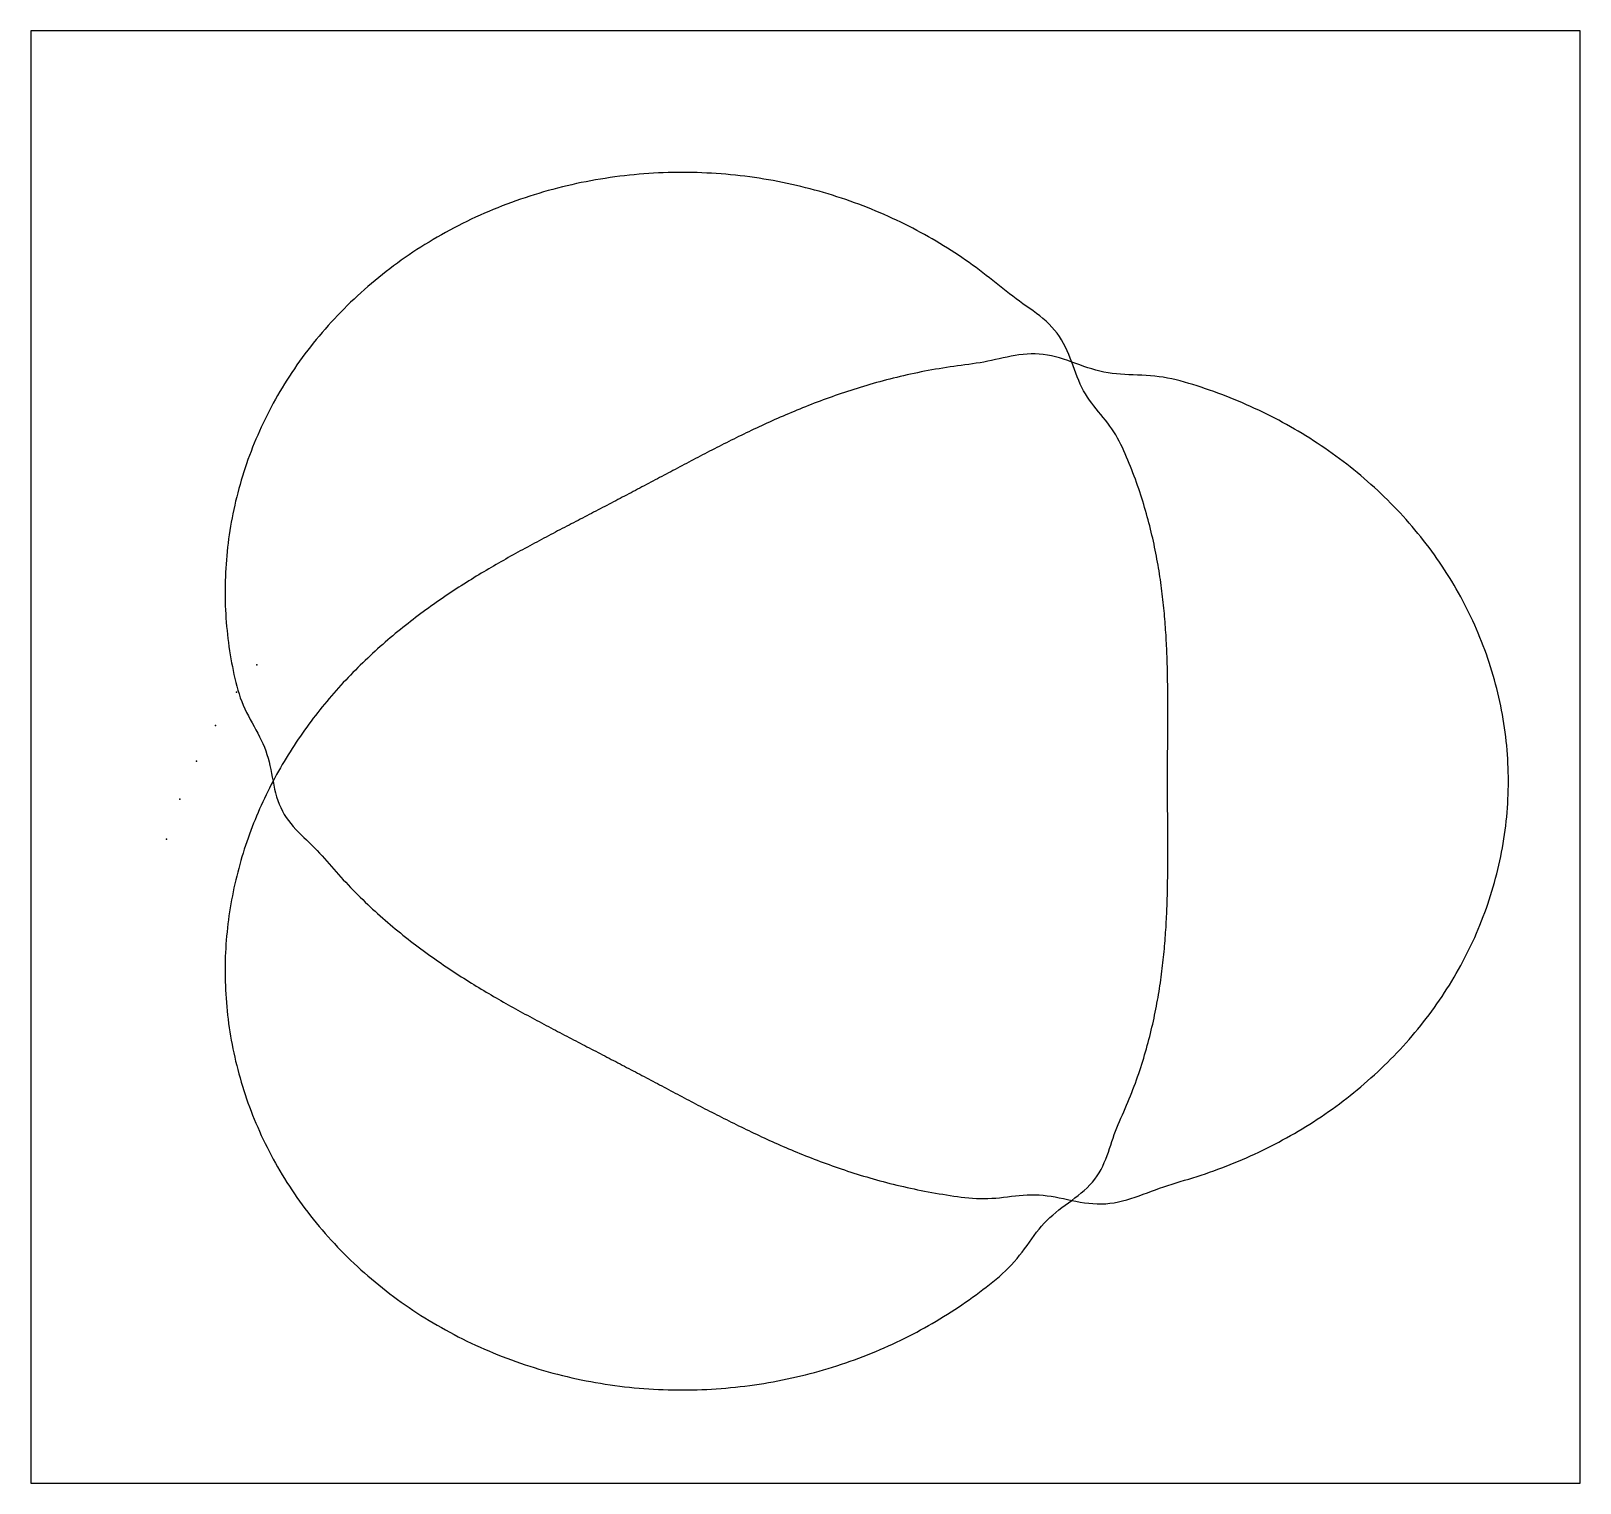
# Model space of a CAD drawing. Header units: millimetres. Extents: x 180000 to 500000, y 0 to 300000.
import ezdxf

# ---------------------------------------------------------------- set-up
doc = ezdxf.new("R2010")
doc.units = ezdxf.units.MM
for name, color, linetype in [('CVS2_GUIDES', 2, 'Continuous'), ('FLOOR', 8, 'Continuous'), ('LOWER', 4, 'Continuous'), ('MIDDLE', 30, 'Continuous'), ('UPPER', 3, 'Continuous')]:
    doc.layers.add(name, color=color, linetype=linetype)

msp = doc.modelspace()

# ---------------------------------------------------------------- linework, layer by layer
at = {"layer": 'CVS2_GUIDES'}
for p in [(226660, 169070, 450), (222470, 163384, 450), (218095, 156507, 450), (214164, 149134, 450), (210765, 141295, 450), (207982, 133029, 450)]:
    msp.add_point(p, dxfattribs=at)
at = {"layer": 'FLOOR'}
msp.add_lwpolyline([(180000, 0), (500000, 0), (500000, 300000), (180000, 300000)], close=True, dxfattribs=at)
at = {"layer": 'LOWER'}
for p, q in [((331390, 269410, 2121), (330419, 269564, 2171)), ((332359, 269247, 2071), (331390, 269410, 2121)), ((333325, 269076, 2021), (332359, 269247, 2071)), ((334288, 268895, 1971), (333325, 269076, 2021)), ((335248, 268705, 1921), (334288, 268895, 1971)), ((336205, 268507, 1871), (335248, 268705, 1921)), ((337159, 268300, 1822), (336205, 268507, 1871)), ((338109, 268084, 1773), (337159, 268300, 1822)), ((339056, 267860, 1724), (338109, 268084, 1773)), ((340000, 267627, 1675), (339056, 267860, 1724)), ((340940, 267386, 1627), (340000, 267627, 1675)), ((341876, 267137, 1579), (340940, 267386, 1627)), ((342808, 266879, 1532), (341876, 267137, 1579)), ((343737, 266613, 1484), (342808, 266879, 1532)), ((344661, 266338, 1438), (343737, 266613, 1484)), ((345581, 266056, 1392), (344661, 266338, 1438)), ((346497, 265765, 1346), (345581, 266056, 1392)), ((347409, 265467, 1301), (346497, 265765, 1346)), ((348316, 265160, 1257), (347409, 265467, 1301)), ((349218, 264846, 1213), (348316, 265160, 1257)), ((350117, 264523, 1170), (349218, 264846, 1213)), ((351010, 264194, 1127), (350117, 264523, 1170)), ((351898, 263856, 1086), (351010, 264194, 1127)), ((352782, 263511, 1045), (351898, 263856, 1086)), ((353661, 263158, 1005), (352782, 263511, 1045)), ((354535, 262798, 966), (353661, 263158, 1005)), ((355403, 262431, 927), (354535, 262798, 966)), ((356266, 262056, 890), (355403, 262431, 927)), ((357124, 261675, 853), (356266, 262056, 890)), ((357977, 261286, 818), (357124, 261675, 853)), ((358824, 260890, 783), (357977, 261286, 818)), ((359666, 260487, 750), (358824, 260890, 783)), ((360502, 260077, 718), (359666, 260487, 750)), ((361333, 259661, 686), (360502, 260077, 718)), ((362158, 259238, 656), (361333, 259661, 686)), ((362976, 258808, 627), (362158, 259238, 656)), ((363790, 258372, 600), (362976, 258808, 627)), ((364597, 257929, 573), (363790, 258372, 600)), ((365398, 257480, 548), (364597, 257929, 573)), ((366193, 257025, 524), (365398, 257480, 548)), ((366982, 256564, 502), (366193, 257025, 524)), ((367764, 256096, 481), (366982, 256564, 502)), ((368541, 255623, 461), (367764, 256096, 481)), ((369311, 255144, 443), (368541, 255623, 461)), ((370075, 254659, 427), (369311, 255144, 443)), ((370832, 254168, 412), (370075, 254659, 427)), ((371583, 253671, 398), (370832, 254168, 412)), ((372328, 253170, 386), (371583, 253671, 398)), ((373066, 252662, 376), (372328, 253170, 386)), ((373797, 252150, 367), (373066, 252662, 376)), ((374522, 251632, 360), (373797, 252150, 367)), ((375240, 251109, 355), (374522, 251632, 360)), ((375951, 250581, 352), (375240, 251109, 355)), ((376656, 250048, 350), (375951, 250581, 352)), ((377353, 249510, 350), (376656, 250048, 350)), ((378044, 248968, 350), (377353, 249510, 350)), ((378728, 248421, 350), (378044, 248968, 350)), ((379407, 247871, 350), (378728, 248421, 350)), ((380084, 247323, 350), (379407, 247871, 350)), ((380760, 246778, 350), (380084, 247323, 350)), ((381439, 246239, 350), (380760, 246778, 350)), ((382122, 245707, 350), (381439, 246239, 350)), ((382810, 245183, 350), (382122, 245707, 350)), ((383504, 244668, 350), (382810, 245183, 350)), ((384203, 244160, 350), (383504, 244668, 350)), ((384905, 243656, 350), (384203, 244160, 350)), ((385610, 243156, 350), (384905, 243656, 350)), ((386314, 242655, 350), (385610, 243156, 350)), ((387014, 242151, 350), (386314, 242655, 350)), ((387706, 241639, 350), (387014, 242151, 350)), ((388386, 241115, 350), (387706, 241639, 350)), ((389049, 240576, 350), (388386, 241115, 350)), ((389690, 240019, 350), (389049, 240576, 350)), ((390307, 239440, 350), (389690, 240019, 350)), ((390895, 238838, 350), (390307, 239440, 350)), ((391451, 238210, 350), (390895, 238838, 350)), ((391973, 237557, 350), (391451, 238210, 350)), ((392459, 236877, 350), (391973, 237557, 350)), ((392911, 236174, 350), (392459, 236877, 350)), ((393328, 235448, 350), (392911, 236174, 350)), ((393712, 234703, 350), (393328, 235448, 350)), ((394068, 233941, 350), (393712, 234703, 350)), ((394397, 233168, 350), (394068, 233941, 350)), ((394706, 232387, 350), (394397, 233168, 350)), ((395000, 231603, 350), (394706, 232387, 350)), ((395284, 230820, 350), (395000, 231603, 350)), ((395564, 230043, 350), (395284, 230820, 350)), ((395847, 229275, 350), (395564, 230043, 350)), ((396137, 228521, 350), (395847, 229275, 350)), ((396439, 227782, 350), (396137, 228521, 350)), ((396758, 227062, 350), (396439, 227782, 350)), ((397097, 226361, 350), (396758, 227062, 350)), ((397457, 225679, 350), (397097, 226361, 350)), ((397840, 225017, 350), (397457, 225679, 350)), ((398246, 224373, 350), (397840, 225017, 350)), ((398674, 223745, 350), (398246, 224373, 350)), ((399120, 223132, 350), (398674, 223745, 350)), ((399583, 222529, 350), (399120, 223132, 350)), ((400057, 221936, 350), (399583, 222529, 350)), ((400538, 221347, 350), (400057, 221936, 350)), ((401022, 220761, 350), (400538, 221347, 350)), ((401503, 220175, 350), (401022, 220761, 350)), ((401977, 219585, 350), (401503, 220175, 350)), ((402439, 218989, 350), (401977, 219585, 350)), ((402886, 218386, 350), (402439, 218989, 350)), ((403315, 217775, 350), (402886, 218386, 350)), ((403723, 217156, 350), (403315, 217775, 350)), ((404110, 216527, 350), (403723, 217156, 350)), ((404475, 215890, 350), (404110, 216527, 350)), ((404820, 215245, 350), (404475, 215890, 350)), ((405146, 214595, 350), (404820, 215245, 350)), ((405456, 213940, 350), (405146, 214595, 350)), ((405754, 213282, 350), (405456, 213940, 350)), ((406043, 212624, 350), (405754, 213282, 350)), ((406326, 211966, 350), (406043, 212624, 350)), ((406603, 211308, 350), (406326, 211966, 350)), ((406873, 210651, 352), (406603, 211308, 350)), ((407138, 209995, 355), (406873, 210651, 352)), ((407397, 209340, 360), (407138, 209995, 355)), ((407650, 208685, 367), (407397, 209340, 360)), ((407897, 208031, 376), (407650, 208685, 367)), ((408138, 207378, 386), (407897, 208031, 376)), ((408374, 206726, 398), (408138, 207378, 386)), ((408604, 206074, 412), (408374, 206726, 398)), ((408828, 205424, 427), (408604, 206074, 412)), ((409048, 204776, 443), (408828, 205424, 427)), ((409261, 204128, 461), (409048, 204776, 443)), ((409469, 203481, 481), (409261, 204128, 461)), ((409672, 202836, 502), (409469, 203481, 481)), ((409870, 202192, 524), (409672, 202836, 502)), ((410063, 201550, 548), (409870, 202192, 524)), ((410250, 200908, 573), (410063, 201550, 548)), ((410433, 200269, 600), (410250, 200908, 573)), ((410610, 199631, 627), (410433, 200269, 600)), ((410783, 198994, 656), (410610, 199631, 627)), ((410950, 198359, 686), (410783, 198994, 656)), ((411113, 197726, 718), (410950, 198359, 686)), ((411271, 197094, 750), (411113, 197726, 718)), ((411425, 196464, 783), (411271, 197094, 750)), ((411574, 195836, 818), (411425, 196464, 783)), ((411719, 195210, 853), (411574, 195836, 818)), ((411859, 194585, 890), (411719, 195210, 853)), ((411994, 193962, 927), (411859, 194585, 890)), ((412126, 193342, 966), (411994, 193962, 927)), ((412253, 192723, 1005), (412126, 193342, 966)), ((412376, 192106, 1045), (412253, 192723, 1005)), ((412496, 191491, 1086), (412376, 192106, 1045)), ((412611, 190878, 1127), (412496, 191491, 1086)), ((412722, 190267, 1170), (412611, 190878, 1127)), ((412829, 189658, 1213), (412722, 190267, 1170)), ((412933, 189051, 1257), (412829, 189658, 1213)), ((413033, 188447, 1301), (412933, 189051, 1257)), ((269417, 185721, 1971), (268899, 185390, 1921)), ((269936, 186049, 2021), (269417, 185721, 1971)), ((270453, 186373, 2071), (269936, 186049, 2021)), ((270969, 186694, 2121), (270453, 186373, 2071)), ((413129, 187844, 1346), (413033, 188447, 1301)), ((413222, 187244, 1392), (413129, 187844, 1346)), ((413311, 186645, 1438), (413222, 187244, 1392)), ((413397, 186049, 1484), (413311, 186645, 1438)), ((413479, 185455, 1532), (413397, 186049, 1484)), ((264722, 182622, 1532), (264197, 182260, 1484)), ((265246, 182981, 1579), (264722, 182622, 1532)), ((265770, 183335, 1627), (265246, 182981, 1579)), ((266293, 183686, 1675), (265770, 183335, 1627)), ((266815, 184034, 1724), (266293, 183686, 1675)), ((267337, 184378, 1773), (266815, 184034, 1724)), ((267858, 184719, 1822), (267337, 184378, 1773)), ((268379, 185056, 1871), (267858, 184719, 1822)), ((268899, 185390, 1921), (268379, 185056, 1871)), ((413558, 184863, 1579), (413479, 185455, 1532)), ((413634, 184274, 1627), (413558, 184863, 1579)), ((413707, 183686, 1675), (413634, 184274, 1627)), ((413777, 183101, 1724), (413707, 183686, 1675)), ((413844, 182518, 1773), (413777, 183101, 1724)), ((413908, 181938, 1822), (413844, 182518, 1773)), ((259990, 179227, 1127), (259464, 178830, 1086)), ((260516, 179620, 1170), (259990, 179227, 1127)), ((261043, 180009, 1213), (260516, 179620, 1170)), ((261569, 180394, 1257), (261043, 180009, 1213)), ((262095, 180775, 1301), (261569, 180394, 1257)), ((262621, 181152, 1346), (262095, 180775, 1301)), ((263147, 181525, 1392), (262621, 181152, 1346)), ((263672, 181895, 1438), (263147, 181525, 1392)), ((264197, 182260, 1484), (263672, 181895, 1438)), ((413969, 181359, 1871), (413908, 181938, 1822)), ((414027, 180783, 1921), (413969, 181359, 1871)), ((414083, 180209, 1971), (414027, 180783, 1921)), ((414136, 179637, 2021), (414083, 180209, 1971)), ((414187, 179068, 2071), (414136, 179637, 2021)), ((256310, 176359, 853), (255785, 175932, 818)), ((256834, 176781, 890), (256310, 176359, 853)), ((257360, 177200, 927), (256834, 176781, 890)), ((257885, 177614, 966), (257360, 177200, 927)), ((258411, 178023, 1005), (257885, 177614, 966)), ((258937, 178429, 1045), (258411, 178023, 1005)), ((259464, 178830, 1086), (258937, 178429, 1045)), ((414235, 178500, 2121), (414187, 179068, 2071)), ((252133, 172817, 600), (251615, 172353, 573)), ((252652, 173276, 627), (252133, 172817, 600)), ((253172, 173730, 656), (252652, 173276, 627)), ((253693, 174179, 686), (253172, 173730, 656)), ((254215, 174624, 718), (253693, 174179, 686)), ((254738, 175065, 750), (254215, 174624, 718)), ((255261, 175500, 783), (254738, 175065, 750)), ((255785, 175932, 818), (255261, 175500, 783)), ((249043, 169965, 461), (248532, 169473, 443)), ((249554, 170452, 481), (249043, 169965, 461)), ((250068, 170935, 502), (249554, 170452, 481)), ((250582, 171412, 524), (250068, 170935, 502)), ((251098, 171885, 548), (250582, 171412, 524)), ((251615, 172353, 573), (251098, 171885, 548)), ((245507, 166418, 367), (245010, 165891, 360)), ((246007, 166939, 376), (245507, 166418, 367)), ((246508, 167456, 386), (246007, 166939, 376)), ((247012, 167968, 398), (246508, 167456, 386)), ((247517, 168474, 412), (247012, 167968, 398)), ((248024, 168976, 427), (247517, 168474, 412)), ((248532, 169473, 443), (248024, 168976, 427)), ((243043, 163735, 350), (242558, 163184, 350)), ((243532, 164282, 350), (243043, 163735, 350)), ((244022, 164823, 352), (243532, 164282, 350)), ((244515, 165360, 355), (244022, 164823, 352)), ((245010, 165891, 360), (244515, 165360, 355)), ((240172, 160350, 350), (239703, 159768, 350)), ((240643, 160927, 350), (240172, 160350, 350)), ((241118, 161498, 350), (240643, 160927, 350)), ((241595, 162065, 350), (241118, 161498, 350)), ((242075, 162627, 350), (241595, 162065, 350)), ((242558, 163184, 350), (242075, 162627, 350)), ((237863, 157389, 350), (237411, 156782, 350)), ((238318, 157991, 350), (237863, 157389, 350)), ((238776, 158589, 350), (238318, 157991, 350)), ((239238, 159181, 350), (238776, 158589, 350)), ((239703, 159768, 350), (239238, 159181, 350)), ((235210, 153670, 350), (234782, 153032, 350)), ((235643, 154302, 350), (235210, 153670, 350)), ((236079, 154930, 350), (235643, 154302, 350)), ((236519, 155552, 350), (236079, 154930, 350)), ((236963, 156169, 350), (236519, 155552, 350)), ((237411, 156782, 350), (236963, 156169, 350)), ((233112, 150433, 350), (232706, 149770, 350)), ((233523, 151090, 350), (233112, 150433, 350)), ((233938, 151742, 350), (233523, 151090, 350)), ((234358, 152390, 350), (233938, 151742, 350)), ((234782, 153032, 350), (234358, 152390, 350)), ((231516, 147755, 350), (231130, 147073, 350)), ((231908, 148432, 350), (231516, 147755, 350)), ((232305, 149103, 350), (231908, 148432, 350)), ((232706, 149770, 350), (232305, 149103, 350)), ((229634, 144300, 350), (229274, 143594, 350)), ((230000, 145000, 350), (229634, 144300, 350)), ((230371, 145696, 350), (230000, 145000, 350)), ((230748, 146387, 350), (230371, 145696, 350)), ((231130, 147073, 350), (230748, 146387, 350)), ((228226, 141452, 350), (227888, 140728, 350)), ((228569, 142170, 350), (228226, 141452, 350)), ((228919, 142885, 350), (228569, 142170, 350)), ((229274, 143594, 350), (228919, 142885, 350)), ((226598, 137791, 350), (226290, 137046, 350)), ((226911, 138532, 350), (226598, 137791, 350)), ((227231, 139268, 350), (226911, 138532, 350)), ((227556, 140001, 350), (227231, 139268, 350)), ((227888, 140728, 350), (227556, 140001, 350)), ((225407, 134786, 350), (225126, 134024, 350)), ((225695, 135543, 350), (225407, 134786, 350)), ((225990, 136297, 350), (225695, 135543, 350)), ((226290, 137046, 350), (225990, 136297, 350)), ((224324, 131715, 350), (224070, 130938, 350)), ((224584, 132489, 350), (224324, 131715, 350)), ((224852, 133258, 350), (224584, 132489, 350)), ((225126, 134024, 350), (224852, 133258, 350)), ((223352, 128584, 350), (223127, 127791, 350)), ((223584, 129372, 350), (223352, 128584, 350)), ((223823, 130157, 350), (223584, 129372, 350)), ((224070, 130938, 350), (223823, 130157, 350)), ((222497, 125395, 350), (222302, 124589, 350)), ((222699, 126197, 350), (222497, 125395, 350)), ((222909, 126996, 350), (222699, 126197, 350)), ((223127, 127791, 350), (222909, 126996, 350)), ((221764, 122153, 350), (221601, 121335, 350)), ((221935, 122968, 350), (221764, 122153, 350)), ((222115, 123780, 350), (221935, 122968, 350)), ((222302, 124589, 350), (222115, 123780, 350)), ((221159, 118863, 360), (221028, 118034, 367)), ((221298, 119690, 355), (221159, 118863, 360)), ((221445, 120514, 352), (221298, 119690, 355)), ((221601, 121335, 350), (221445, 120514, 352)), ((220685, 115530, 398), (220587, 114690, 412)), ((220791, 116367, 386), (220685, 115530, 398)), ((220905, 117201, 376), (220791, 116367, 386)), ((221028, 118034, 367), (220905, 117201, 376)), ((220347, 112159, 461), (220284, 111311, 481)), ((220419, 113005, 443), (220347, 112159, 461)), ((220499, 113849, 427), (220419, 113005, 443)), ((220587, 114690, 412), (220499, 113849, 427)), ((220185, 109609, 524), (220149, 108755, 548)), ((220230, 110461, 502), (220185, 109609, 524)), ((220284, 111311, 481), (220230, 110461, 502)), ((220104, 107043, 600), (220095, 106185, 627)), ((220095, 106185, 627), (220095, 105326, 656)), ((220122, 107900, 573), (220104, 107043, 600)), ((220149, 108755, 548), (220122, 107900, 573)), ((220095, 105326, 656), (220105, 104465, 686)), ((220105, 104465, 686), (220123, 103603, 718)), ((220123, 103603, 718), (220151, 102740, 750)), ((220151, 102740, 750), (220188, 101876, 783)), ((220188, 101876, 783), (220234, 101011, 818)), ((220234, 101011, 818), (220290, 100145, 853)), ((220290, 100145, 853), (220356, 99278, 890)), ((220356, 99278, 890), (220430, 98411, 927)), ((220430, 98411, 927), (220515, 97544, 966)), ((220515, 97544, 966), (220609, 96676, 1005)), ((220609, 96676, 1005), (220712, 95808, 1045)), ((220712, 95808, 1045), (220825, 94940, 1086)), ((220825, 94940, 1086), (220948, 94071, 1127)), ((220948, 94071, 1127), (221080, 93203, 1170)), ((221080, 93203, 1170), (221222, 92335, 1213)), ((221222, 92335, 1213), (221374, 91467, 1257)), ((221374, 91467, 1257), (221536, 90600, 1301)), ((221536, 90600, 1301), (221707, 89733, 1346)), ((221707, 89733, 1346), (221888, 88866, 1392)), ((462822, 89573, 2121), (463454, 90261, 2171)), ((221888, 88866, 1392), (222079, 88000, 1438)), ((222079, 88000, 1438), (222280, 87136, 1484)), ((222280, 87136, 1484), (222491, 86272, 1532)), ((459554, 86234, 1871), (460221, 86889, 1921)), ((460221, 86889, 1921), (460882, 87550, 1971)), ((460882, 87550, 1971), (461535, 88218, 2021)), ((461535, 88218, 2021), (462182, 88892, 2071)), ((462182, 88892, 2071), (462822, 89573, 2121)), ((222491, 86272, 1532), (222711, 85409, 1579)), ((222711, 85409, 1579), (222942, 84547, 1627)), ((222942, 84547, 1627), (223182, 83686, 1675)), ((223182, 83686, 1675), (223432, 82827, 1724)), ((456119, 83067, 1627), (456818, 83686, 1675)), ((456818, 83686, 1675), (457512, 84313, 1724)), ((457512, 84313, 1724), (458199, 84946, 1773)), ((458199, 84946, 1773), (458879, 85587, 1822)), ((458879, 85587, 1822), (459554, 86234, 1871)), ((223432, 82827, 1724), (223692, 81969, 1773)), ((223692, 81969, 1773), (223962, 81113, 1822)), ((223962, 81113, 1822), (224241, 80259, 1871)), ((224241, 80259, 1871), (224531, 79406, 1921)), ((451796, 79502, 1346), (452530, 80078, 1392)), ((452530, 80078, 1392), (453260, 80661, 1438)), ((453260, 80661, 1438), (453983, 81252, 1484)), ((453983, 81252, 1484), (454701, 81850, 1532)), ((454701, 81850, 1532), (455413, 82455, 1579)), ((455413, 82455, 1579), (456119, 83067, 1627)), ((224531, 79406, 1921), (224830, 78556, 1971)), ((224830, 78556, 1971), (225140, 77707, 2021)), ((225140, 77707, 2021), (225459, 76860, 2071)), ((225459, 76860, 2071), (225788, 76016, 2121)), ((448042, 76735, 1127), (448803, 77274, 1170)), ((448803, 77274, 1170), (449559, 77820, 1213)), ((449559, 77820, 1213), (450310, 78373, 1257)), ((450310, 78373, 1257), (451055, 78934, 1301)), ((451055, 78934, 1301), (451796, 79502, 1346)), ((225788, 76016, 2121), (226127, 75174, 2171)), ((442585, 73181, 853), (443378, 73665, 890)), ((443378, 73665, 890), (444166, 74158, 927)), ((444166, 74158, 927), (444951, 74658, 966)), ((444951, 74658, 966), (445730, 75166, 1005)), ((445730, 75166, 1005), (446506, 75681, 1045)), ((446506, 75681, 1045), (447276, 76204, 1086)), ((447276, 76204, 1086), (448042, 76735, 1127)), ((436928, 70007, 627), (437747, 70437, 656)), ((437747, 70437, 656), (438563, 70874, 686)), ((438563, 70874, 686), (439375, 71320, 718)), ((439375, 71320, 718), (440183, 71773, 750)), ((440183, 71773, 750), (440988, 72235, 783)), ((440988, 72235, 783), (441788, 72704, 818)), ((441788, 72704, 818), (442585, 73181, 853)), ((334796, 69805, 2121), (335360, 69559, 2071)), ((335360, 69559, 2071), (335928, 69314, 2021)), ((335928, 69314, 2021), (336499, 69070, 1971)), ((336499, 69070, 1971), (337074, 68827, 1921)), ((337074, 68827, 1921), (337652, 68585, 1871)), ((337652, 68585, 1871), (338234, 68344, 1822)), ((338234, 68344, 1822), (338819, 68104, 1773)), ((338819, 68104, 1773), (339408, 67865, 1724)), ((339408, 67865, 1724), (340000, 67627, 1675)), ((340000, 67627, 1675), (340596, 67391, 1627)), ((340596, 67391, 1627), (341196, 67156, 1579)), ((430270, 66852, 443), (431112, 67218, 461)), ((431112, 67218, 461), (431951, 67593, 481)), ((431951, 67593, 481), (432788, 67976, 502)), ((432788, 67976, 502), (433622, 68366, 524)), ((433622, 68366, 524), (434453, 68764, 548)), ((434453, 68764, 548), (435281, 69171, 573)), ((435281, 69171, 573), (436106, 69585, 600)), ((436106, 69585, 600), (436928, 70007, 627)), ((341196, 67156, 1579), (341799, 66923, 1532)), ((341799, 66923, 1532), (342406, 66691, 1484)), ((342406, 66691, 1484), (343017, 66460, 1438)), ((343017, 66460, 1438), (343632, 66231, 1392)), ((343632, 66231, 1392), (344250, 66004, 1346)), ((344250, 66004, 1346), (344872, 65778, 1301)), ((344872, 65778, 1301), (345498, 65555, 1257)), ((345498, 65555, 1257), (346128, 65333, 1213)), ((346128, 65333, 1213), (346762, 65113, 1170)), ((346762, 65113, 1170), (347399, 64895, 1127)), ((347399, 64895, 1127), (348041, 64679, 1086)), ((348041, 64679, 1086), (348686, 64465, 1045)), ((348686, 64465, 1045), (349335, 64254, 1005)), ((349335, 64254, 1005), (349989, 64045, 966)), ((349989, 64045, 966), (350646, 63838, 927)), ((422604, 63905, 352), (423462, 64201, 355)), ((423462, 64201, 355), (424320, 64505, 360)), ((424320, 64505, 360), (425175, 64817, 367)), ((425175, 64817, 367), (426029, 65136, 376)), ((426029, 65136, 376), (426881, 65464, 386)), ((426881, 65464, 386), (427732, 65799, 398)), ((427732, 65799, 398), (428580, 66142, 412)), ((428580, 66142, 412), (429426, 66493, 427)), ((429426, 66493, 427), (430270, 66852, 443)), ((350646, 63838, 927), (351307, 63633, 890)), ((351307, 63633, 890), (351972, 63431, 853)), ((351972, 63431, 853), (352641, 63232, 818)), ((352641, 63232, 818), (353314, 63035, 783)), ((353314, 63035, 783), (353991, 62841, 750)), ((353991, 62841, 750), (354672, 62650, 718)), ((354672, 62650, 718), (355356, 62462, 686)), ((355356, 62462, 686), (356045, 62276, 656)), ((356045, 62276, 656), (356738, 62094, 627)), ((356738, 62094, 627), (357434, 61914, 600)), ((357434, 61914, 600), (358135, 61738, 573)), ((358135, 61738, 573), (358839, 61565, 548)), ((358839, 61565, 548), (359548, 61395, 524)), ((359548, 61395, 524), (360260, 61229, 502)), ((360260, 61229, 502), (360976, 61066, 481)), ((360976, 61066, 481), (361696, 60907, 461)), ((361696, 60907, 461), (362420, 60751, 443)), ((412312, 60593, 350), (413159, 60896, 350)), ((413159, 60896, 350), (414008, 61191, 350)), ((414008, 61191, 350), (414860, 61475, 350)), ((414860, 61475, 350), (415714, 61751, 350)), ((415714, 61751, 350), (416572, 62018, 350)), ((416572, 62018, 350), (417432, 62280, 350)), ((417432, 62280, 350), (418294, 62539, 350)), ((418294, 62539, 350), (419157, 62799, 350)), ((419157, 62799, 350), (420021, 63064, 350)), ((420021, 63064, 350), (420883, 63337, 350)), ((420883, 63337, 350), (421744, 63617, 350)), ((421744, 63617, 350), (422604, 63905, 352)), ((362420, 60751, 443), (363148, 60599, 427)), ((363148, 60599, 427), (363879, 60451, 412)), ((363879, 60451, 412), (364615, 60307, 398)), ((364615, 60307, 398), (365354, 60166, 386)), ((365354, 60166, 386), (366097, 60030, 376)), ((366097, 60030, 376), (366843, 59897, 367)), ((366843, 59897, 367), (367593, 59769, 360)), ((367593, 59769, 360), (368347, 59645, 355)), ((368347, 59645, 355), (369105, 59525, 352)), ((369105, 59525, 352), (369866, 59410, 350)), ((369866, 59410, 350), (370631, 59299, 350)), ((370631, 59299, 350), (371399, 59192, 350)), ((371399, 59192, 350), (372171, 59091, 350)), ((372171, 59091, 350), (372946, 58997, 350)), ((372946, 58997, 350), (373726, 58914, 350)), ((373726, 58914, 350), (374510, 58847, 350)), ((374510, 58847, 350), (375298, 58799, 350)), ((375298, 58799, 350), (376091, 58771, 350)), ((376091, 58771, 350), (376888, 58766, 350)), ((376888, 58766, 350), (377689, 58783, 350)), ((377689, 58783, 350), (378493, 58822, 350)), ((378493, 58822, 350), (379299, 58880, 350)), ((379299, 58880, 350), (380108, 58955, 350)), ((380108, 58955, 350), (380918, 59042, 350)), ((380918, 59042, 350), (381730, 59137, 350)), ((381730, 59137, 350), (382542, 59233, 350)), ((382542, 59233, 350), (383355, 59326, 350)), ((383355, 59326, 350), (384168, 59410, 350)), ((384168, 59410, 350), (384982, 59479, 350)), ((384982, 59479, 350), (385798, 59528, 350)), ((385798, 59528, 350), (386614, 59552, 350)), ((386614, 59552, 350), (387433, 59550, 350)), ((387433, 59550, 350), (388255, 59518, 350)), ((388255, 59518, 350), (389080, 59456, 350)), ((389080, 59456, 350), (389909, 59365, 350)), ((389909, 59365, 350), (390743, 59246, 350)), ((390743, 59246, 350), (391583, 59103, 350)), ((391583, 59103, 350), (392428, 58941, 350)), ((392428, 58941, 350), (393279, 58765, 350)), ((393279, 58765, 350), (394137, 58581, 350)), ((394137, 58581, 350), (395000, 58397, 350)), ((395000, 58397, 350), (395869, 58220, 350)), ((395869, 58220, 350), (396742, 58057, 350)), ((396742, 58057, 350), (397619, 57915, 350)), ((397619, 57915, 350), (398499, 57800, 350)), ((398499, 57800, 350), (399381, 57718, 350)), ((399381, 57718, 350), (400264, 57674, 350)), ((400264, 57674, 350), (401145, 57670, 350)), ((401145, 57670, 350), (402025, 57708, 350)), ((402025, 57708, 350), (402903, 57789, 350)), ((402903, 57789, 350), (403777, 57913, 350)), ((403777, 57913, 350), (404646, 58076, 350)), ((404646, 58076, 350), (405511, 58276, 350)), ((405511, 58276, 350), (406372, 58509, 350)), ((406372, 58509, 350), (407229, 58769, 350)), ((407229, 58769, 350), (408081, 59050, 350)), ((408081, 59050, 350), (408930, 59348, 350)), ((408930, 59348, 350), (409777, 59656, 350)), ((409777, 59656, 350), (410622, 59970, 350)), ((410622, 59970, 350), (411467, 60283, 350)), ((411467, 60283, 350), (412312, 60593, 350))]:
    msp.add_line(p, q, dxfattribs=at)
at = {"layer": 'MIDDLE'}
for p, q in [((294676, 268862, 3696), (293691, 268665, 3722)), ((295663, 269050, 3668), (294676, 268862, 3696)), ((296652, 269228, 3639), (295663, 269050, 3668)), ((297642, 269396, 3608), (296652, 269228, 3639)), ((298634, 269555, 3577), (297642, 269396, 3608)), ((299627, 269704, 3544), (298634, 269555, 3577)), ((300622, 269843, 3511), (299627, 269704, 3544)), ((301618, 269973, 3476), (300622, 269843, 3511)), ((302614, 270093, 3440), (301618, 269973, 3476)), ((303612, 270203, 3404), (302614, 270093, 3440)), ((304610, 270304, 3366), (303612, 270203, 3404)), ((305609, 270395, 3328), (304610, 270304, 3366)), ((306609, 270476, 3288), (305609, 270395, 3328)), ((307608, 270547, 3248), (306609, 270476, 3288)), ((308609, 270609, 3207), (307608, 270547, 3248)), ((309609, 270661, 3165), (308609, 270609, 3207)), ((310609, 270704, 3123), (309609, 270661, 3165)), ((311609, 270737, 3080), (310609, 270704, 3123)), ((312609, 270760, 3036), (311609, 270737, 3080)), ((313608, 270774, 2991), (312609, 270760, 3036)), ((314607, 270778, 2946), (313608, 270774, 2991)), ((315605, 270773, 2900), (314607, 270778, 2946)), ((316603, 270758, 2854), (315605, 270773, 2900)), ((317599, 270733, 2807), (316603, 270758, 2854)), ((318595, 270699, 2760), (317599, 270733, 2807)), ((319589, 270656, 2713), (318595, 270699, 2760)), ((320582, 270603, 2665), (319589, 270656, 2713)), ((321574, 270541, 2616), (320582, 270603, 2665)), ((322564, 270469, 2568), (321574, 270541, 2616)), ((323553, 270388, 2519), (322564, 270469, 2568)), ((324540, 270298, 2469), (323553, 270388, 2519)), ((325525, 270199, 2420), (324540, 270298, 2469)), ((326508, 270090, 2370), (325525, 270199, 2420)), ((327489, 269972, 2321), (326508, 270090, 2370)), ((328468, 269846, 2271), (327489, 269972, 2321)), ((329445, 269710, 2221), (328468, 269846, 2271)), ((330419, 269564, 2171), (329445, 269710, 2221)), ((283019, 265861, 3922), (282067, 265549, 3931)), ((283974, 266163, 3912), (283019, 265861, 3922)), ((284933, 266456, 3900), (283974, 266163, 3912)), ((285895, 266740, 3886), (284933, 266456, 3900)), ((286860, 267014, 3871), (285895, 266740, 3886)), ((287828, 267278, 3854), (286860, 267014, 3871)), ((288799, 267533, 3835), (287828, 267278, 3854)), ((289773, 267779, 3815), (288799, 267533, 3835)), ((290749, 268015, 3794), (289773, 267779, 3815)), ((291727, 268241, 3772), (290749, 268015, 3794)), ((292708, 268458, 3747), (291727, 268241, 3772)), ((293691, 268665, 3722), (292708, 268458, 3747)), ((274588, 262721, 3950), (273673, 262327, 3950)), ((275508, 263107, 3950), (274588, 262721, 3950)), ((276433, 263483, 3950), (275508, 263107, 3950)), ((277362, 263851, 3950), (276433, 263483, 3950)), ((278295, 264209, 3950), (277362, 263851, 3950)), ((279232, 264558, 3948), (278295, 264209, 3950)), ((280173, 264898, 3944), (279232, 264558, 3948)), ((281118, 265228, 3939), (280173, 264898, 3944)), ((282067, 265549, 3931), (281118, 265228, 3939)), ((267400, 259315, 3950), (266525, 258850, 3950)), ((268281, 259772, 3950), (267400, 259315, 3950)), ((269167, 260220, 3950), (268281, 259772, 3950)), ((270058, 260659, 3950), (269167, 260220, 3950)), ((270954, 261089, 3950), (270058, 260659, 3950)), ((271855, 261510, 3950), (270954, 261089, 3950)), ((272762, 261923, 3950), (271855, 261510, 3950)), ((273673, 262327, 3950), (272762, 261923, 3950)), ((262235, 256398, 3950), (261395, 255883, 3950)), ((263081, 256905, 3950), (262235, 256398, 3950)), ((263933, 257404, 3950), (263081, 256905, 3950)), ((264791, 257895, 3950), (263933, 257404, 3950)), ((265655, 258377, 3950), (264791, 257895, 3950)), ((266525, 258850, 3950), (265655, 258377, 3950)), ((257291, 253184, 3950), (256490, 252621, 3952)), ((258099, 253740, 3950), (257291, 253184, 3950)), ((258913, 254288, 3950), (258099, 253740, 3950)), ((259734, 254827, 3950), (258913, 254288, 3950)), ((260561, 255359, 3950), (259734, 254827, 3950)), ((261395, 255883, 3950), (260561, 255359, 3950)), ((252589, 249690, 3988), (251831, 249082, 4000)), ((253355, 250292, 3978), (252589, 249690, 3988)), ((254128, 250885, 3969), (253355, 250292, 3978)), ((254908, 251472, 3961), (254128, 250885, 3969)), ((255696, 252050, 3956), (254908, 251472, 3961)), ((256490, 252621, 3952), (255696, 252050, 3956)), ((248872, 246577, 4065), (248151, 245933, 4085)), ((249600, 247214, 4046), (248872, 246577, 4065)), ((250336, 247844, 4029), (249600, 247214, 4046)), ((251080, 248466, 4014), (250336, 247844, 4029)), ((251831, 249082, 4000), (251080, 248466, 4014)), ((245348, 243291, 4178), (244667, 242614, 4204)), ((246037, 243962, 4153), (245348, 243291, 4178)), ((246733, 244625, 4128), (246037, 243962, 4153)), ((247438, 245283, 4106), (246733, 244625, 4128)), ((248151, 245933, 4085), (247438, 245283, 4106)), ((242675, 240546, 4292), (242028, 239845, 4323)), ((243331, 241242, 4261), (242675, 240546, 4292)), ((243995, 241931, 4232), (243331, 241242, 4261)), ((244667, 242614, 4204), (243995, 241931, 4232)), ((239526, 236980, 4460), (238922, 236250, 4496)), ((240138, 237705, 4424), (239526, 236980, 4460)), ((240760, 238424, 4389), (240138, 237705, 4424)), ((241390, 239137, 4356), (240760, 238424, 4389)), ((242028, 239845, 4323), (241390, 239137, 4356)), ((237164, 234027, 4612), (236596, 233275, 4652)), ((237741, 234773, 4572), (237164, 234027, 4612)), ((238327, 235514, 4534), (237741, 234773, 4572)), ((238922, 236250, 4496), (238327, 235514, 4534)), ((234946, 230991, 4777), (234415, 230221, 4820)), ((235487, 231758, 4735), (234946, 230991, 4777)), ((236037, 232519, 4693), (235487, 231758, 4735)), ((236596, 233275, 4652), (236037, 232519, 4693)), ((232877, 227881, 4954), (232383, 227092, 5000)), ((233380, 228665, 4909), (232877, 227881, 4954)), ((233893, 229445, 4864), (233380, 228665, 4909)), ((234415, 230221, 4820), (233893, 229445, 4864)), ((230958, 224702, 5140), (230502, 223897, 5187)), ((231423, 225503, 5093), (230958, 224702, 5140)), ((231898, 226299, 5046), (231423, 225503, 5093)), ((232383, 227092, 5000), (231898, 226299, 5046)), ((229192, 221462, 5332), (228775, 220643, 5381)), ((229619, 222277, 5284), (229192, 221462, 5332)), ((230056, 223089, 5235), (229619, 222277, 5284)), ((230502, 223897, 5187), (230056, 223089, 5235)), ((227581, 218167, 5530), (227203, 217336, 5579)), ((227969, 218995, 5480), (227581, 218167, 5530)), ((228367, 219821, 5431), (227969, 218995, 5480)), ((228775, 220643, 5381), (228367, 219821, 5431)), ((329329, 217702, 5284), (328800, 217451, 5235)), ((329862, 217954, 5332), (329329, 217702, 5284)), ((330398, 218205, 5381), (329862, 217954, 5332)), ((330937, 218455, 5431), (330398, 218205, 5381)), ((331479, 218705, 5480), (330937, 218455, 5431)), ((332023, 218955, 5530), (331479, 218705, 5480)), ((332572, 219204, 5579), (332023, 218955, 5530)), ((333123, 219453, 5629), (332572, 219204, 5579)), ((333677, 219701, 5679), (333123, 219453, 5629)), ((334235, 219948, 5729), (333677, 219701, 5679)), ((226127, 214826, 5729), (225788, 213984, 5779)), ((226476, 215665, 5679), (226127, 214826, 5729)), ((226835, 216502, 5629), (226476, 215665, 5679)), ((227203, 217336, 5579), (226835, 216502, 5629)), ((322651, 214421, 4693), (322154, 214168, 4652)), ((323150, 214673, 4735), (322651, 214421, 4693)), ((323651, 214926, 4777), (323150, 214673, 4735)), ((324154, 215178, 4820), (323651, 214926, 4777)), ((324660, 215431, 4864), (324154, 215178, 4820)), ((325168, 215684, 4909), (324660, 215431, 4864)), ((325679, 215936, 4954), (325168, 215684, 4909)), ((326192, 216189, 5000), (325679, 215936, 4954)), ((326708, 216442, 5046), (326192, 216189, 5000)), ((327227, 216694, 5093), (326708, 216442, 5046)), ((327748, 216946, 5140), (327227, 216694, 5093)), ((328273, 217199, 5187), (327748, 216946, 5140)), ((328800, 217451, 5235), (328273, 217199, 5187)), ((316827, 211410, 4261), (316353, 211161, 4232)), ((317302, 211659, 4292), (316827, 211410, 4261)), ((317779, 211909, 4323), (317302, 211659, 4292)), ((318258, 212159, 4356), (317779, 211909, 4323)), ((318738, 212409, 4389), (318258, 212159, 4356)), ((319220, 212659, 4424), (318738, 212409, 4389)), ((319704, 212910, 4460), (319220, 212659, 4424)), ((320190, 213161, 4496), (319704, 212910, 4460)), ((320678, 213413, 4534), (320190, 213161, 4496)), ((321168, 213664, 4572), (320678, 213413, 4534)), ((321660, 213916, 4612), (321168, 213664, 4572)), ((322154, 214168, 4652), (321660, 213916, 4612)), ((310772, 208209, 3988), (310314, 207966, 3978)), ((311231, 208453, 4000), (310772, 208209, 3988)), ((311691, 208697, 4014), (311231, 208453, 4000)), ((312152, 208941, 4029), (311691, 208697, 4014)), ((312614, 209186, 4046), (312152, 208941, 4029)), ((313077, 209432, 4065), (312614, 209186, 4046)), ((313541, 209677, 4085), (313077, 209432, 4065)), ((314007, 209924, 4106), (313541, 209677, 4085)), ((314473, 210170, 4128), (314007, 209924, 4106)), ((314941, 210418, 4153), (314473, 210170, 4128)), ((315410, 210665, 4178), (314941, 210418, 4153)), ((315881, 210913, 4204), (315410, 210665, 4178)), ((316353, 211161, 4232), (315881, 210913, 4204)), ((304409, 204841, 3950), (303956, 204603, 3950)), ((304861, 205079, 3950), (304409, 204841, 3950)), ((305313, 205318, 3950), (304861, 205079, 3950)), ((305766, 205557, 3950), (305313, 205318, 3950)), ((306219, 205796, 3950), (305766, 205557, 3950)), ((306672, 206036, 3950), (306219, 205796, 3950)), ((307125, 206276, 3950), (306672, 206036, 3950)), ((307579, 206516, 3950), (307125, 206276, 3950)), ((308034, 206757, 3950), (307579, 206516, 3950)), ((308488, 206998, 3952), (308034, 206757, 3950)), ((308944, 207239, 3956), (308488, 206998, 3952)), ((309400, 207481, 3961), (308944, 207239, 3956)), ((309857, 207723, 3969), (309400, 207481, 3961)), ((310314, 207966, 3978), (309857, 207723, 3969)), ((298520, 201757, 3950), (298065, 201520, 3950)), ((298975, 201994, 3950), (298520, 201757, 3950)), ((299429, 202231, 3950), (298975, 201994, 3950)), ((299883, 202468, 3950), (299429, 202231, 3950)), ((300336, 202704, 3950), (299883, 202468, 3950)), ((300790, 202941, 3950), (300336, 202704, 3950)), ((301243, 203178, 3950), (300790, 202941, 3950)), ((301695, 203415, 3950), (301243, 203178, 3950)), ((302148, 203652, 3950), (301695, 203415, 3950)), ((302600, 203890, 3950), (302148, 203652, 3950)), ((303052, 204127, 3950), (302600, 203890, 3950)), ((303504, 204365, 3950), (303052, 204127, 3950)), ((303956, 204603, 3950), (303504, 204365, 3950)), ((292082, 198412, 3835), (291616, 198170, 3815)), ((292547, 198654, 3854), (292082, 198412, 3835)), ((293012, 198895, 3871), (292547, 198654, 3854)), ((293475, 199136, 3886), (293012, 198895, 3871)), ((293937, 199376, 3900), (293475, 199136, 3886)), ((294399, 199616, 3912), (293937, 199376, 3900)), ((294860, 199855, 3922), (294399, 199616, 3912)), ((295320, 200093, 3931), (294860, 199855, 3922)), ((295779, 200332, 3939), (295320, 200093, 3931)), ((296237, 200570, 3944), (295779, 200332, 3939)), ((296695, 200808, 3948), (296237, 200570, 3944)), ((297152, 201045, 3950), (296695, 200808, 3948)), ((297609, 201283, 3950), (297152, 201045, 3950)), ((298065, 201520, 3950), (297609, 201283, 3950)), ((463454, 199739, 5729), (462822, 200427, 5779)), ((464080, 199045, 5679), (463454, 199739, 5729)), ((464697, 198344, 5629), (464080, 199045, 5679)), ((286415, 195444, 3511), (285936, 195190, 3476)), ((286894, 195697, 3544), (286415, 195444, 3511)), ((287371, 195949, 3577), (286894, 195697, 3544)), ((287847, 196200, 3608), (287371, 195949, 3577)), ((288322, 196449, 3639), (287847, 196200, 3608)), ((288796, 196698, 3668), (288322, 196449, 3639)), ((289269, 196945, 3696), (288796, 196698, 3668)), ((289740, 197192, 3722), (289269, 196945, 3696)), ((290211, 197438, 3747), (289740, 197192, 3722)), ((290680, 197682, 3772), (290211, 197438, 3747)), ((291149, 197926, 3794), (290680, 197682, 3772)), ((291616, 198170, 3815), (291149, 197926, 3794)), ((465308, 197637, 5579), (464697, 198344, 5629)), ((465910, 196923, 5530), (465308, 197637, 5579)), ((466505, 196203, 5480), (465910, 196923, 5530)), ((467093, 195478, 5431), (466505, 196203, 5480)), ((467672, 194746, 5381), (467093, 195478, 5431)), ((280081, 192019, 2991), (279585, 191743, 2946)), ((280576, 192293, 3036), (280081, 192019, 2991)), ((281069, 192565, 3080), (280576, 192293, 3036)), ((281562, 192835, 3123), (281069, 192565, 3080)), ((282053, 193103, 3165), (281562, 192835, 3123)), ((282543, 193369, 3207), (282053, 193103, 3165)), ((283031, 193634, 3248), (282543, 193369, 3207)), ((283518, 193897, 3288), (283031, 193634, 3248)), ((284004, 194159, 3328), (283518, 193897, 3288)), ((284489, 194419, 3366), (284004, 194159, 3328)), ((284972, 194677, 3404), (284489, 194419, 3366)), ((285455, 194934, 3440), (284972, 194677, 3404)), ((285936, 195190, 3476), (285455, 194934, 3440)), ((468243, 194008, 5332), (467672, 194746, 5381)), ((468807, 193264, 5284), (468243, 194008, 5332)), ((469362, 192514, 5235), (468807, 193264, 5284)), ((469909, 191759, 5187), (469362, 192514, 5235)), ((274556, 188863, 2469), (274047, 188562, 2420)), ((275064, 189162, 2519), (274556, 188863, 2469)), ((275571, 189458, 2568), (275064, 189162, 2519)), ((276077, 189752, 2616), (275571, 189458, 2568)), ((276582, 190043, 2665), (276077, 189752, 2616)), ((277085, 190332, 2713), (276582, 190043, 2665)), ((277588, 190619, 2760), (277085, 190332, 2713)), ((278089, 190903, 2807), (277588, 190619, 2760)), ((278589, 191185, 2854), (278089, 190903, 2807)), ((279087, 191465, 2900), (278589, 191185, 2854)), ((279585, 191743, 2946), (279087, 191465, 2900)), ((470447, 190997, 5140), (469909, 191759, 5187)), ((470977, 190231, 5093), (470447, 190997, 5140)), ((471499, 189458, 5046), (470977, 190231, 5093)), ((472012, 188680, 5000), (471499, 189458, 5046)), ((271485, 187013, 2171), (270969, 186694, 2121)), ((271999, 187328, 2221), (271485, 187013, 2171)), ((272513, 187641, 2271), (271999, 187328, 2221)), ((273025, 187951, 2321), (272513, 187641, 2271)), ((273536, 188257, 2370), (273025, 187951, 2321)), ((274047, 188562, 2420), (273536, 188257, 2370)), ((472516, 187897, 4954), (472012, 188680, 5000)), ((473012, 187109, 4909), (472516, 187897, 4954)), ((473498, 186315, 4864), (473012, 187109, 4909)), ((473976, 185516, 4820), (473498, 186315, 4864)), ((474445, 184712, 4777), (473976, 185516, 4820)), ((474904, 183904, 4735), (474445, 184712, 4777)), ((475355, 183090, 4693), (474904, 183904, 4735)), ((475796, 182272, 4652), (475355, 183090, 4693)), ((476227, 181449, 4612), (475796, 182272, 4652)), ((476650, 180622, 4572), (476227, 181449, 4612)), ((477063, 179790, 4534), (476650, 180622, 4572)), ((477466, 178953, 4496), (477063, 179790, 4534)), ((414280, 177935, 2171), (414235, 178500, 2121)), ((414324, 177373, 2221), (414280, 177935, 2171)), ((414365, 176812, 2271), (414324, 177373, 2221)), ((414403, 176254, 2321), (414365, 176812, 2271)), ((414440, 175698, 2370), (414403, 176254, 2321)), ((477860, 178113, 4460), (477466, 178953, 4496)), ((478244, 177268, 4424), (477860, 178113, 4460)), ((478618, 176420, 4389), (478244, 177268, 4424)), ((478983, 175567, 4356), (478618, 176420, 4389)), ((414475, 175144, 2420), (414440, 175698, 2370)), ((414507, 174592, 2469), (414475, 175144, 2420)), ((414538, 174043, 2519), (414507, 174592, 2469)), ((414567, 173495, 2568), (414538, 174043, 2519)), ((414593, 172950, 2616), (414567, 173495, 2568)), ((414619, 172407, 2665), (414593, 172950, 2616)), ((479338, 174710, 4323), (478983, 175567, 4356)), ((479682, 173850, 4292), (479338, 174710, 4323)), ((480017, 172986, 4261), (479682, 173850, 4292)), ((480342, 172119, 4232), (480017, 172986, 4261)), ((414642, 171866, 2713), (414619, 172407, 2665)), ((414664, 171328, 2760), (414642, 171866, 2713)), ((414684, 170791, 2807), (414664, 171328, 2760)), ((414703, 170256, 2854), (414684, 170791, 2807)), ((414721, 169724, 2900), (414703, 170256, 2854)), ((414737, 169193, 2946), (414721, 169724, 2900)), ((480656, 171248, 4204), (480342, 172119, 4232)), ((480961, 170374, 4178), (480656, 171248, 4204)), ((481255, 169496, 4153), (480961, 170374, 4178)), ((414751, 168665, 2991), (414737, 169193, 2946)), ((414765, 168138, 3036), (414751, 168665, 2991)), ((414777, 167614, 3080), (414765, 168138, 3036)), ((414788, 167091, 3123), (414777, 167614, 3080)), ((414798, 166570, 3165), (414788, 167091, 3123)), ((414807, 166051, 3207), (414798, 166570, 3165)), ((481539, 168616, 4128), (481255, 169496, 4153)), ((481813, 167732, 4106), (481539, 168616, 4128)), ((482076, 166846, 4085), (481813, 167732, 4106)), ((482329, 165957, 4065), (482076, 166846, 4085)), ((414815, 165534, 3248), (414807, 166051, 3207)), ((414822, 165019, 3288), (414815, 165534, 3248)), ((414828, 164506, 3328), (414822, 165019, 3288)), ((414833, 163994, 3366), (414828, 164506, 3328)), ((414837, 163484, 3404), (414833, 163994, 3366)), ((414841, 162976, 3440), (414837, 163484, 3404)), ((482572, 165065, 4046), (482329, 165957, 4065)), ((482804, 164170, 4029), (482572, 165065, 4046)), ((483025, 163274, 4014), (482804, 164170, 4029)), ((483236, 162374, 4000), (483025, 163274, 4014)), ((414844, 162470, 3476), (414841, 162976, 3440)), ((414847, 161965, 3511), (414844, 162470, 3476)), ((414848, 161462, 3544), (414847, 161965, 3511)), ((414850, 160960, 3577), (414848, 161462, 3544)), ((414850, 160460, 3608), (414850, 160960, 3577)), ((414851, 159961, 3639), (414850, 160460, 3608)), ((483436, 161473, 3988), (483236, 162374, 4000)), ((483626, 160569, 3978), (483436, 161473, 3988)), ((483805, 159664, 3969), (483626, 160569, 3978)), ((414843, 156508, 3815), (414845, 156997, 3794)), ((414845, 156997, 3794), (414847, 157488, 3772)), ((414847, 157488, 3772), (414848, 157980, 3747)), ((414848, 157980, 3747), (414849, 158473, 3722)), ((414849, 158473, 3722), (414850, 158968, 3696)), ((414850, 158968, 3696), (414851, 159464, 3668)), ((414851, 159464, 3668), (414851, 159961, 3639)), ((483974, 158757, 3961), (483805, 159664, 3969)), ((484131, 157847, 3956), (483974, 158757, 3961)), ((484278, 156937, 3952), (484131, 157847, 3956)), ((484414, 156024, 3950), (484278, 156937, 3952)), ((414829, 153594, 3912), (414831, 154077, 3900)), ((414831, 154077, 3900), (414834, 154561, 3886)), ((414834, 154561, 3886), (414836, 155046, 3871)), ((414836, 155046, 3871), (414839, 155532, 3854)), ((414839, 155532, 3854), (414841, 156020, 3835)), ((414841, 156020, 3835), (414843, 156508, 3815)), ((484539, 155111, 3950), (484414, 156024, 3950)), ((484654, 154196, 3950), (484539, 155111, 3950)), ((484758, 153279, 3950), (484654, 154196, 3950)), ((414812, 150233, 3950), (414814, 150711, 3950)), ((414814, 150711, 3950), (414816, 151190, 3948)), ((414816, 151190, 3948), (414819, 151669, 3944)), ((414819, 151669, 3944), (414821, 152149, 3939)), ((414821, 152149, 3939), (414824, 152630, 3931)), ((414824, 152630, 3931), (414826, 153111, 3922)), ((414826, 153111, 3922), (414829, 153594, 3912)), ((484850, 152362, 3950), (484758, 153279, 3950)), ((484932, 151444, 3950), (484850, 152362, 3950)), ((485003, 150525, 3950), (484932, 151444, 3950)), ((485063, 149605, 3950), (485003, 150525, 3950)), ((414802, 146899, 3950), (414803, 147375, 3950)), ((414803, 147375, 3950), (414804, 147850, 3950)), ((414804, 147850, 3950), (414805, 148326, 3950)), ((414805, 148326, 3950), (414807, 148802, 3950)), ((414807, 148802, 3950), (414808, 149279, 3950)), ((414808, 149279, 3950), (414810, 149756, 3950)), ((414810, 149756, 3950), (414812, 150233, 3950)), ((485113, 148685, 3950), (485063, 149605, 3950)), ((485151, 147764, 3950), (485113, 148685, 3950)), ((485178, 146843, 3950), (485151, 147764, 3950)), ((414800, 145950, 3950), (414801, 146424, 3950)), ((414800, 145475, 3950), (414800, 145950, 3950)), ((414800, 145000, 3950), (414800, 145475, 3950)), ((414800, 144525, 3950), (414800, 145000, 3950)), ((414800, 144050, 3950), (414800, 144525, 3950)), ((414801, 143576, 3950), (414800, 144050, 3950)), ((414801, 146424, 3950), (414802, 146899, 3950)), ((485195, 145922, 3950), (485178, 146843, 3950)), ((485178, 143157, 3950), (485195, 144078, 3950)), ((485200, 145000, 3950), (485195, 145922, 3950)), ((485195, 144078, 3950), (485200, 145000, 3950)), ((414802, 143101, 3950), (414801, 143576, 3950)), ((414803, 142625, 3950), (414802, 143101, 3950)), ((414804, 142150, 3950), (414803, 142625, 3950)), ((414805, 141674, 3950), (414804, 142150, 3950)), ((414807, 141198, 3950), (414805, 141674, 3950)), ((414808, 140721, 3950), (414807, 141198, 3950)), ((485063, 140395, 3950), (485113, 141315, 3950)), ((485113, 141315, 3950), (485151, 142236, 3950)), ((485151, 142236, 3950), (485178, 143157, 3950)), ((414810, 140244, 3950), (414808, 140721, 3950)), ((414812, 139767, 3950), (414810, 140244, 3950)), ((414814, 139289, 3950), (414812, 139767, 3950)), ((414816, 138810, 3952), (414814, 139289, 3950)), ((414819, 138331, 3956), (414816, 138810, 3952)), ((414821, 137851, 3961), (414819, 138331, 3956)), ((414824, 137370, 3969), (414821, 137851, 3961)), ((484758, 136721, 3950), (484850, 137638, 3950)), ((484850, 137638, 3950), (484932, 138556, 3950)), ((484932, 138556, 3950), (485003, 139475, 3950)), ((485003, 139475, 3950), (485063, 140395, 3950)), ((414826, 136889, 3978), (414824, 137370, 3969)), ((414829, 136406, 3988), (414826, 136889, 3978)), ((414831, 135923, 4000), (414829, 136406, 3988)), ((414834, 135439, 4014), (414831, 135923, 4000)), ((414836, 134954, 4029), (414834, 135439, 4014)), ((414839, 134468, 4046), (414836, 134954, 4029)), ((414841, 133980, 4065), (414839, 134468, 4046)), ((484414, 133976, 3950), (484539, 134889, 3950)), ((484539, 134889, 3950), (484654, 135804, 3950)), ((484654, 135804, 3950), (484758, 136721, 3950)), ((414843, 133492, 4085), (414841, 133980, 4065)), ((414845, 133003, 4106), (414843, 133492, 4085)), ((414847, 132512, 4128), (414845, 133003, 4106)), ((414848, 132020, 4153), (414847, 132512, 4128)), ((414849, 131527, 4178), (414848, 132020, 4153)), ((414850, 131032, 4204), (414849, 131527, 4178)), ((483805, 130336, 3931), (483974, 131243, 3939)), ((483974, 131243, 3939), (484131, 132153, 3944)), ((484131, 132153, 3944), (484278, 133063, 3948)), ((484278, 133063, 3948), (484414, 133976, 3950)), ((414844, 127530, 4424), (414847, 128035, 4389)), ((414847, 128035, 4389), (414848, 128538, 4356)), ((414848, 128538, 4356), (414850, 129040, 4323)), ((414851, 130536, 4232), (414850, 131032, 4204)), ((414850, 129540, 4292), (414851, 130039, 4261)), ((414850, 129040, 4323), (414850, 129540, 4292)), ((414851, 130039, 4261), (414851, 130536, 4232)), ((483236, 127626, 3900), (483436, 128527, 3912)), ((483436, 128527, 3912), (483626, 129431, 3922)), ((483626, 129431, 3922), (483805, 130336, 3931)), ((414815, 124466, 4652), (414822, 124981, 4612)), ((414822, 124981, 4612), (414828, 125494, 4572)), ((414828, 125494, 4572), (414833, 126006, 4534)), ((414833, 126006, 4534), (414837, 126516, 4496)), ((414837, 126516, 4496), (414841, 127024, 4460)), ((414841, 127024, 4460), (414844, 127530, 4424)), ((482329, 124043, 3835), (482572, 124935, 3854)), ((482572, 124935, 3854), (482804, 125830, 3871)), ((482804, 125830, 3871), (483025, 126726, 3886)), ((483025, 126726, 3886), (483236, 127626, 3900)), ((414751, 121335, 4909), (414765, 121862, 4864)), ((414765, 121862, 4864), (414777, 122386, 4820)), ((414777, 122386, 4820), (414788, 122909, 4777)), ((414788, 122909, 4777), (414798, 123430, 4735)), ((414798, 123430, 4735), (414807, 123949, 4693)), ((414807, 123949, 4693), (414815, 124466, 4652)), ((481539, 121384, 3772), (481813, 122268, 3794)), ((481813, 122268, 3794), (482076, 123154, 3815)), ((482076, 123154, 3815), (482329, 124043, 3835)), ((414642, 118134, 5187), (414664, 118672, 5140)), ((414664, 118672, 5140), (414684, 119209, 5093)), ((414684, 119209, 5093), (414703, 119744, 5046)), ((414703, 119744, 5046), (414721, 120276, 5000)), ((414721, 120276, 5000), (414737, 120807, 4954)), ((414737, 120807, 4954), (414751, 121335, 4909)), ((480342, 117881, 3668), (480656, 118752, 3696)), ((480656, 118752, 3696), (480961, 119626, 3722)), ((480961, 119626, 3722), (481255, 120504, 3747)), ((481255, 120504, 3747), (481539, 121384, 3772)), ((414475, 114856, 5480), (414507, 115408, 5431)), ((414507, 115408, 5431), (414538, 115957, 5381)), ((414538, 115957, 5381), (414567, 116505, 5332)), ((414567, 116505, 5332), (414593, 117050, 5284)), ((414593, 117050, 5284), (414619, 117593, 5235)), ((414619, 117593, 5235), (414642, 118134, 5187)), ((478983, 114433, 3544), (479338, 115290, 3577)), ((479338, 115290, 3577), (479682, 116150, 3608)), ((479682, 116150, 3608), (480017, 117014, 3639)), ((480017, 117014, 3639), (480342, 117881, 3668)), ((414280, 112065, 5729), (414324, 112627, 5679)), ((414324, 112627, 5679), (414365, 113188, 5629)), ((414365, 113188, 5629), (414403, 113746, 5579)), ((414403, 113746, 5579), (414440, 114302, 5530)), ((414440, 114302, 5530), (414475, 114856, 5480)), ((477860, 111887, 3440), (478244, 112732, 3476)), ((478244, 112732, 3476), (478618, 113580, 3511)), ((478618, 113580, 3511), (478983, 114433, 3544)), ((476227, 108551, 3288), (476650, 109378, 3328)), ((476650, 109378, 3328), (477063, 110210, 3366)), ((477063, 110210, 3366), (477466, 111047, 3404)), ((477466, 111047, 3404), (477860, 111887, 3440)), ((474445, 105288, 3123), (474904, 106096, 3165)), ((474904, 106096, 3165), (475355, 106910, 3207)), ((475355, 106910, 3207), (475796, 107728, 3248)), ((475796, 107728, 3248), (476227, 108551, 3288)), ((271485, 102987, 5729), (271999, 102672, 5679)), ((271999, 102672, 5679), (272513, 102359, 5629)), ((472516, 102103, 2946), (473012, 102891, 2991)), ((473012, 102891, 2991), (473498, 103685, 3036)), ((473498, 103685, 3036), (473976, 104484, 3080)), ((473976, 104484, 3080), (474445, 105288, 3123)), ((272513, 102359, 5629), (273025, 102049, 5579)), ((273025, 102049, 5579), (273536, 101743, 5530)), ((273536, 101743, 5530), (274047, 101438, 5480)), ((274047, 101438, 5480), (274556, 101137, 5431)), ((274556, 101137, 5431), (275064, 100838, 5381)), ((275064, 100838, 5381), (275571, 100542, 5332)), ((275571, 100542, 5332), (276077, 100248, 5284)), ((276077, 100248, 5284), (276582, 99957, 5235)), ((276582, 99957, 5235), (277085, 99668, 5187)), ((277085, 99668, 5187), (277588, 99381, 5140)), ((277588, 99381, 5140), (278089, 99097, 5093)), ((470447, 99003, 2760), (470977, 99769, 2807)), ((470977, 99769, 2807), (471499, 100542, 2854)), ((471499, 100542, 2854), (472012, 101320, 2900)), ((472012, 101320, 2900), (472516, 102103, 2946)), ((278089, 99097, 5093), (278589, 98815, 5046)), ((278589, 98815, 5046), (279087, 98535, 5000)), ((279087, 98535, 5000), (279585, 98257, 4954)), ((279585, 98257, 4954), (280081, 97981, 4909)), ((280081, 97981, 4909), (280576, 97707, 4864)), ((280576, 97707, 4864), (281069, 97435, 4820)), ((281069, 97435, 4820), (281562, 97165, 4777)), ((281562, 97165, 4777), (282053, 96897, 4735)), ((282053, 96897, 4735), (282543, 96631, 4693)), ((282543, 96631, 4693), (283031, 96366, 4652)), ((283031, 96366, 4652), (283518, 96103, 4612)), ((283518, 96103, 4612), (284004, 95841, 4572)), ((468243, 95992, 2568), (468807, 96736, 2616)), ((468807, 96736, 2616), (469362, 97486, 2665)), ((469362, 97486, 2665), (469909, 98241, 2713)), ((469909, 98241, 2713), (470447, 99003, 2760)), ((284004, 95841, 4572), (284489, 95581, 4534)), ((284489, 95581, 4534), (284972, 95323, 4496)), ((284972, 95323, 4496), (285455, 95066, 4460)), ((285455, 95066, 4460), (285936, 94810, 4424)), ((285936, 94810, 4424), (286415, 94556, 4389)), ((286415, 94556, 4389), (286894, 94303, 4356)), ((286894, 94303, 4356), (287371, 94051, 4323)), ((287371, 94051, 4323), (287847, 93800, 4292)), ((287847, 93800, 4292), (288322, 93551, 4261)), ((288322, 93551, 4261), (288796, 93302, 4232)), ((288796, 93302, 4232), (289269, 93055, 4204)), ((289269, 93055, 4204), (289740, 92808, 4178)), ((289740, 92808, 4178), (290211, 92562, 4153)), ((465308, 92363, 2321), (465910, 93077, 2370)), ((465910, 93077, 2370), (466505, 93797, 2420)), ((466505, 93797, 2420), (467093, 94522, 2469)), ((467093, 94522, 2469), (467672, 95254, 2519)), ((467672, 95254, 2519), (468243, 95992, 2568)), ((290211, 92562, 4153), (290680, 92318, 4128)), ((290680, 92318, 4128), (291149, 92074, 4106)), ((291149, 92074, 4106), (291616, 91830, 4085)), ((291616, 91830, 4085), (292082, 91588, 4065)), ((292082, 91588, 4065), (292547, 91346, 4046)), ((292547, 91346, 4046), (293012, 91105, 4029)), ((293012, 91105, 4029), (293475, 90864, 4014)), ((293475, 90864, 4014), (293937, 90624, 4000)), ((293937, 90624, 4000), (294399, 90384, 3988)), ((294399, 90384, 3988), (294860, 90145, 3978)), ((294860, 90145, 3978), (295320, 89907, 3969)), ((295320, 89907, 3969), (295779, 89668, 3961)), ((295779, 89668, 3961), (296237, 89430, 3956)), ((463454, 90261, 2171), (464080, 90955, 2221)), ((464080, 90955, 2221), (464697, 91656, 2271)), ((464697, 91656, 2271), (465308, 92363, 2321)), ((296237, 89430, 3956), (296695, 89192, 3952)), ((296695, 89192, 3952), (297152, 88955, 3950)), ((297152, 88955, 3950), (297609, 88717, 3950)), ((297609, 88717, 3950), (298065, 88480, 3950)), ((298065, 88480, 3950), (298520, 88243, 3950)), ((298520, 88243, 3950), (298975, 88006, 3950)), ((298975, 88006, 3950), (299429, 87769, 3950)), ((299429, 87769, 3950), (299883, 87532, 3950)), ((299883, 87532, 3950), (300336, 87296, 3950)), ((300336, 87296, 3950), (300790, 87059, 3950)), ((300790, 87059, 3950), (301243, 86822, 3950)), ((301243, 86822, 3950), (301695, 86585, 3950)), ((301695, 86585, 3950), (302148, 86348, 3950)), ((302148, 86348, 3950), (302600, 86110, 3950)), ((302600, 86110, 3950), (303052, 85873, 3950)), ((303052, 85873, 3950), (303504, 85635, 3950)), ((303504, 85635, 3950), (303956, 85397, 3950)), ((303956, 85397, 3950), (304409, 85159, 3950)), ((304409, 85159, 3950), (304861, 84921, 3950)), ((304861, 84921, 3950), (305313, 84682, 3950)), ((305313, 84682, 3950), (305766, 84443, 3950)), ((305766, 84443, 3950), (306219, 84204, 3950)), ((306219, 84204, 3950), (306672, 83964, 3950)), ((306672, 83964, 3950), (307125, 83724, 3950)), ((307125, 83724, 3950), (307579, 83484, 3950)), ((307579, 83484, 3950), (308034, 83243, 3950)), ((308034, 83243, 3950), (308488, 83002, 3948)), ((308488, 83002, 3948), (308944, 82761, 3944)), ((308944, 82761, 3944), (309400, 82519, 3939)), ((309400, 82519, 3939), (309857, 82277, 3931)), ((309857, 82277, 3931), (310314, 82034, 3922)), ((310314, 82034, 3922), (310772, 81791, 3912)), ((310772, 81791, 3912), (311231, 81547, 3900)), ((311231, 81547, 3900), (311691, 81303, 3886)), ((311691, 81303, 3886), (312152, 81059, 3871)), ((312152, 81059, 3871), (312614, 80814, 3854)), ((312614, 80814, 3854), (313077, 80568, 3835)), ((313077, 80568, 3835), (313541, 80323, 3815)), ((313541, 80323, 3815), (314007, 80076, 3794)), ((314007, 80076, 3794), (314473, 79830, 3772)), ((314473, 79830, 3772), (314941, 79582, 3747)), ((314941, 79582, 3747), (315410, 79335, 3722)), ((315410, 79335, 3722), (315881, 79087, 3696)), ((315881, 79087, 3696), (316353, 78839, 3668)), ((316353, 78839, 3668), (316827, 78590, 3639)), ((316827, 78590, 3639), (317302, 78341, 3608)), ((317302, 78341, 3608), (317779, 78091, 3577)), ((317779, 78091, 3577), (318258, 77841, 3544)), ((318258, 77841, 3544), (318738, 77591, 3511)), ((318738, 77591, 3511), (319220, 77341, 3476)), ((319220, 77341, 3476), (319704, 77090, 3440)), ((319704, 77090, 3440), (320190, 76839, 3404)), ((320190, 76839, 3404), (320678, 76587, 3366)), ((226127, 75174, 2171), (226476, 74335, 2221)), ((226476, 74335, 2221), (226835, 73498, 2271)), ((320678, 76587, 3366), (321168, 76336, 3328)), ((321168, 76336, 3328), (321660, 76084, 3288)), ((321660, 76084, 3288), (322154, 75832, 3248)), ((322154, 75832, 3248), (322651, 75579, 3207)), ((322651, 75579, 3207), (323150, 75327, 3165)), ((323150, 75327, 3165), (323651, 75074, 3123)), ((323651, 75074, 3123), (324154, 74822, 3080)), ((324154, 74822, 3080), (324660, 74569, 3036)), ((324660, 74569, 3036), (325168, 74316, 2991)), ((325168, 74316, 2991), (325679, 74064, 2946)), ((325679, 74064, 2946), (326192, 73811, 2900)), ((326192, 73811, 2900), (326708, 73558, 2854)), ((226835, 73498, 2271), (227203, 72664, 2321)), ((227203, 72664, 2321), (227581, 71833, 2370)), ((227581, 71833, 2370), (227969, 71005, 2420)), ((227969, 71005, 2420), (228367, 70179, 2469)), ((326708, 73558, 2854), (327227, 73306, 2807)), ((327227, 73306, 2807), (327748, 73054, 2760)), ((327748, 73054, 2760), (328273, 72801, 2713)), ((328273, 72801, 2713), (328800, 72549, 2665)), ((328800, 72549, 2665), (329329, 72298, 2616)), ((329329, 72298, 2616), (329862, 72046, 2568)), ((329862, 72046, 2568), (330398, 71795, 2519)), ((330398, 71795, 2519), (330937, 71545, 2469)), ((330937, 71545, 2469), (331479, 71295, 2420)), ((331479, 71295, 2420), (332023, 71045, 2370)), ((332023, 71045, 2370), (332572, 70796, 2321)), ((332572, 70796, 2321), (333123, 70547, 2271)), ((333123, 70547, 2271), (333677, 70299, 2221)), ((228367, 70179, 2469), (228775, 69357, 2519)), ((228775, 69357, 2519), (229192, 68538, 2568)), ((229192, 68538, 2568), (229619, 67723, 2616)), ((229619, 67723, 2616), (230056, 66911, 2665)), ((333677, 70299, 2221), (334235, 70052, 2171)), ((334235, 70052, 2171), (334796, 69805, 2121)), ((230056, 66911, 2665), (230502, 66103, 2713)), ((230502, 66103, 2713), (230958, 65298, 2760)), ((230958, 65298, 2760), (231423, 64497, 2807)), ((231423, 64497, 2807), (231898, 63701, 2854)), ((231898, 63701, 2854), (232383, 62908, 2900)), ((232383, 62908, 2900), (232877, 62119, 2946)), ((232877, 62119, 2946), (233380, 61335, 2991)), ((233380, 61335, 2991), (233893, 60555, 3036)), ((233893, 60555, 3036), (234415, 59779, 3080)), ((234415, 59779, 3080), (234946, 59009, 3123)), ((234946, 59009, 3123), (235487, 58242, 3165)), ((235487, 58242, 3165), (236037, 57481, 3207)), ((236037, 57481, 3207), (236596, 56725, 3248)), ((236596, 56725, 3248), (237164, 55973, 3288)), ((237164, 55973, 3288), (237741, 55227, 3328)), ((237741, 55227, 3328), (238327, 54486, 3366)), ((238327, 54486, 3366), (238922, 53750, 3404)), ((238922, 53750, 3404), (239526, 53020, 3440)), ((239526, 53020, 3440), (240138, 52295, 3476)), ((240138, 52295, 3476), (240760, 51576, 3511)), ((240760, 51576, 3511), (241390, 50863, 3544)), ((241390, 50863, 3544), (242028, 50155, 3577)), ((242028, 50155, 3577), (242675, 49454, 3608)), ((242675, 49454, 3608), (243331, 48758, 3639)), ((243331, 48758, 3639), (243995, 48069, 3668)), ((243995, 48069, 3668), (244667, 47386, 3696)), ((244667, 47386, 3696), (245348, 46709, 3722)), ((245348, 46709, 3722), (246037, 46038, 3747)), ((246037, 46038, 3747), (246733, 45375, 3772)), ((246733, 45375, 3772), (247438, 44717, 3794)), ((247438, 44717, 3794), (248151, 44067, 3815)), ((248151, 44067, 3815), (248872, 43423, 3835)), ((248872, 43423, 3835), (249600, 42786, 3854)), ((249600, 42786, 3854), (250336, 42156, 3871)), ((250336, 42156, 3871), (251080, 41534, 3886)), ((251080, 41534, 3886), (251831, 40918, 3900)), ((251831, 40918, 3900), (252589, 40310, 3912)), ((252589, 40310, 3912), (253355, 39708, 3922)), ((253355, 39708, 3922), (254128, 39115, 3931)), ((254128, 39115, 3931), (254908, 38528, 3939)), ((254908, 38528, 3939), (255696, 37950, 3944)), ((255696, 37950, 3944), (256490, 37379, 3948)), ((256490, 37379, 3948), (257291, 36816, 3950)), ((257291, 36816, 3950), (258099, 36260, 3950)), ((258099, 36260, 3950), (258913, 35712, 3950)), ((258913, 35712, 3950), (259734, 35173, 3950)), ((259734, 35173, 3950), (260561, 34641, 3950)), ((260561, 34641, 3950), (261395, 34117, 3950)), ((261395, 34117, 3950), (262235, 33602, 3950)), ((262235, 33602, 3950), (263081, 33095, 3950)), ((263081, 33095, 3950), (263933, 32596, 3950)), ((263933, 32596, 3950), (264791, 32105, 3950)), ((264791, 32105, 3950), (265655, 31623, 3950)), ((265655, 31623, 3950), (266525, 31150, 3950)), ((266525, 31150, 3950), (267400, 30685, 3950)), ((267400, 30685, 3950), (268281, 30228, 3950)), ((268281, 30228, 3950), (269167, 29780, 3950)), ((269167, 29780, 3950), (270058, 29341, 3950)), ((270058, 29341, 3950), (270954, 28911, 3950)), ((270954, 28911, 3950), (271855, 28490, 3950)), ((271855, 28490, 3950), (272762, 28077, 3950)), ((272762, 28077, 3950), (273673, 27673, 3950)), ((273673, 27673, 3950), (274588, 27279, 3950)), ((274588, 27279, 3950), (275508, 26893, 3950)), ((275508, 26893, 3950), (276433, 26517, 3950)), ((276433, 26517, 3950), (277362, 26149, 3950)), ((277362, 26149, 3950), (278295, 25791, 3950)), ((278295, 25791, 3950), (279232, 25442, 3952)), ((279232, 25442, 3952), (280173, 25102, 3956)), ((280173, 25102, 3956), (281118, 24772, 3961)), ((281118, 24772, 3961), (282067, 24451, 3969)), ((282067, 24451, 3969), (283019, 24139, 3978)), ((283019, 24139, 3978), (283974, 23837, 3988)), ((283974, 23837, 3988), (284933, 23544, 4000)), ((284933, 23544, 4000), (285895, 23260, 4014)), ((285895, 23260, 4014), (286860, 22986, 4029)), ((286860, 22986, 4029), (287828, 22722, 4046)), ((287828, 22722, 4046), (288799, 22467, 4065)), ((288799, 22467, 4065), (289773, 22221, 4085)), ((289773, 22221, 4085), (290749, 21985, 4106)), ((290749, 21985, 4106), (291727, 21759, 4128)), ((291727, 21759, 4128), (292708, 21542, 4153)), ((292708, 21542, 4153), (293691, 21335, 4178)), ((293691, 21335, 4178), (294676, 21138, 4204)), ((294676, 21138, 4204), (295663, 20950, 4232)), ((295663, 20950, 4232), (296652, 20772, 4261)), ((296652, 20772, 4261), (297642, 20604, 4292)), ((297642, 20604, 4292), (298634, 20445, 4323)), ((298634, 20445, 4323), (299627, 20296, 4356)), ((299627, 20296, 4356), (300622, 20157, 4389)), ((300622, 20157, 4389), (301618, 20027, 4424)), ((301618, 20027, 4424), (302614, 19907, 4460)), ((302614, 19907, 4460), (303612, 19797, 4496)), ((303612, 19797, 4496), (304610, 19696, 4534)), ((304610, 19696, 4534), (305609, 19605, 4572)), ((305609, 19605, 4572), (306609, 19524, 4612)), ((306609, 19524, 4612), (307608, 19453, 4652)), ((307608, 19453, 4652), (308609, 19391, 4693)), ((308609, 19391, 4693), (309609, 19339, 4735)), ((309609, 19339, 4735), (310609, 19296, 4777)), ((310609, 19296, 4777), (311609, 19263, 4820)), ((311609, 19263, 4820), (312609, 19240, 4864)), ((312609, 19240, 4864), (313608, 19226, 4909)), ((313608, 19226, 4909), (314607, 19222, 4954)), ((314607, 19222, 4954), (315605, 19227, 5000)), ((315605, 19227, 5000), (316603, 19242, 5046)), ((316603, 19242, 5046), (317599, 19267, 5093)), ((317599, 19267, 5093), (318595, 19301, 5140)), ((318595, 19301, 5140), (319589, 19344, 5187)), ((319589, 19344, 5187), (320582, 19397, 5235)), ((320582, 19397, 5235), (321574, 19459, 5284)), ((321574, 19459, 5284), (322564, 19531, 5332)), ((322564, 19531, 5332), (323553, 19612, 5381)), ((323553, 19612, 5381), (324540, 19702, 5431)), ((324540, 19702, 5431), (325525, 19801, 5480)), ((325525, 19801, 5480), (326508, 19910, 5530)), ((326508, 19910, 5530), (327489, 20028, 5579)), ((327489, 20028, 5579), (328468, 20154, 5629)), ((328468, 20154, 5629), (329445, 20290, 5679)), ((329445, 20290, 5679), (330419, 20436, 5729)), ((330419, 20436, 5729), (331390, 20590, 5779))]:
    msp.add_line(p, q, dxfattribs=at)
at = {"layer": 'UPPER'}
for p, q in [((369105, 230475, 7548), (368347, 230355, 7545)), ((369866, 230590, 7550), (369105, 230475, 7548)), ((370631, 230701, 7550), (369866, 230590, 7550)), ((371399, 230808, 7550), (370631, 230701, 7550)), ((372170, 230910, 7550), (371399, 230808, 7550)), ((372945, 231010, 7550), (372170, 230910, 7550)), ((373723, 231112, 7550), (372945, 231010, 7550)), ((374503, 231220, 7550), (373723, 231112, 7550)), ((375285, 231337, 7550), (374503, 231220, 7550)), ((376069, 231465, 7550), (375285, 231337, 7550)), ((376856, 231605, 7550), (376069, 231465, 7550)), ((377645, 231758, 7550), (376856, 231605, 7550)), ((378437, 231921, 7550), (377645, 231758, 7550)), ((379233, 232094, 7550), (378437, 231921, 7550)), ((380033, 232272, 7550), (379233, 232094, 7550)), ((380838, 232452, 7550), (380033, 232272, 7550)), ((381647, 232629, 7550), (380838, 232452, 7550)), ((382461, 232796, 7550), (381647, 232629, 7550)), ((383280, 232949, 7550), (382461, 232796, 7550)), ((384104, 233081, 7550), (383280, 232949, 7550)), ((384932, 233186, 7550), (384104, 233081, 7550)), ((385765, 233260, 7550), (384932, 233186, 7550)), ((386601, 233298, 7550), (385765, 233260, 7550)), ((387441, 233297, 7550), (386601, 233298, 7550)), ((388282, 233255, 7550), (387441, 233297, 7550)), ((389125, 233171, 7550), (388282, 233255, 7550)), ((389968, 233044, 7550), (389125, 233171, 7550)), ((390811, 232878, 7550), (389968, 233044, 7550)), ((391653, 232676, 7550), (390811, 232878, 7550)), ((392493, 232441, 7550), (391653, 232676, 7550)), ((393331, 232179, 7550), (392493, 232441, 7550)), ((394166, 231898, 7550), (393331, 232179, 7550)), ((395000, 231603, 7550), (394166, 231898, 7550)), ((395832, 231301, 7550), (395000, 231603, 7550)), ((396662, 231000, 7550), (395832, 231301, 7550)), ((397492, 230707, 7550), (396662, 231000, 7550)), ((398322, 230428, 7550), (397492, 230707, 7550)), ((399154, 230169, 7550), (398322, 230428, 7550)), ((354672, 227350, 7182), (353991, 227159, 7150)), ((355356, 227538, 7214), (354672, 227350, 7182)), ((356045, 227724, 7244), (355356, 227538, 7214)), ((356738, 227906, 7273), (356045, 227724, 7244)), ((357434, 228086, 7300), (356738, 227906, 7273)), ((358135, 228262, 7327), (357434, 228086, 7300)), ((358839, 228435, 7352), (358135, 228262, 7327)), ((359548, 228605, 7376), (358839, 228435, 7352)), ((360260, 228771, 7398), (359548, 228605, 7376)), ((360976, 228934, 7419), (360260, 228771, 7398)), ((361696, 229093, 7439), (360976, 228934, 7419)), ((362420, 229249, 7457), (361696, 229093, 7439)), ((363148, 229401, 7473), (362420, 229249, 7457)), ((363879, 229549, 7488), (363148, 229401, 7473)), ((364615, 229693, 7502), (363879, 229549, 7488)), ((365354, 229834, 7514), (364615, 229693, 7502)), ((366097, 229970, 7524), (365354, 229834, 7514)), ((366843, 230103, 7533), (366097, 229970, 7524)), ((367593, 230231, 7540), (366843, 230103, 7533)), ((368347, 230355, 7545), (367593, 230231, 7540)), ((399987, 229932, 7550), (399154, 230169, 7550)), ((400823, 229723, 7550), (399987, 229932, 7550)), ((401664, 229542, 7550), (400823, 229723, 7550)), ((402510, 229390, 7550), (401664, 229542, 7550)), ((403361, 229267, 7550), (402510, 229390, 7550)), ((404218, 229169, 7550), (403361, 229267, 7550)), ((405081, 229093, 7550), (404218, 229169, 7550)), ((405950, 229035, 7550), (405081, 229093, 7550)), ((406825, 228991, 7550), (405950, 229035, 7550)), ((407705, 228953, 7550), (406825, 228991, 7550)), ((408589, 228918, 7550), (407705, 228953, 7550)), ((409476, 228878, 7550), (408589, 228918, 7550)), ((410365, 228828, 7550), (409476, 228878, 7550)), ((411255, 228764, 7550), (410365, 228828, 7550)), ((412145, 228681, 7550), (411255, 228764, 7550)), ((413033, 228576, 7550), (412145, 228681, 7550)), ((413918, 228448, 7550), (413033, 228576, 7550)), ((414800, 228295, 7550), (413918, 228448, 7550)), ((415679, 228117, 7550), (414800, 228295, 7550)), ((416554, 227916, 7550), (415679, 228117, 7550)), ((417425, 227695, 7550), (416554, 227916, 7550)), ((418292, 227455, 7550), (417425, 227695, 7550)), ((419157, 227200, 7550), (418292, 227455, 7550)), ((420021, 226936, 7550), (419157, 227200, 7550)), ((344872, 224222, 6599), (344250, 223996, 6554)), ((345498, 224445, 6643), (344872, 224222, 6599)), ((346128, 224667, 6687), (345498, 224445, 6643)), ((346762, 224887, 6730), (346128, 224667, 6687)), ((347399, 225105, 6773), (346762, 224887, 6730)), ((348041, 225321, 6814), (347399, 225105, 6773)), ((348686, 225535, 6855), (348041, 225321, 6814)), ((349335, 225746, 6895), (348686, 225535, 6855)), ((349989, 225955, 6934), (349335, 225746, 6895)), ((350646, 226162, 6973), (349989, 225955, 6934)), ((351307, 226367, 7010), (350646, 226162, 6973)), ((351972, 226569, 7047), (351307, 226367, 7010)), ((352641, 226768, 7082), (351972, 226569, 7047)), ((353314, 226965, 7117), (352641, 226768, 7082)), ((353991, 227159, 7150), (353314, 226965, 7117)), ((420883, 226663, 7550), (420021, 226936, 7550)), ((421744, 226383, 7550), (420883, 226663, 7550)), ((422604, 226095, 7548), (421744, 226383, 7550)), ((423462, 225799, 7545), (422604, 226095, 7548)), ((424320, 225495, 7540), (423462, 225799, 7545)), ((425175, 225183, 7533), (424320, 225495, 7540)), ((426029, 224864, 7524), (425175, 225183, 7533)), ((426881, 224536, 7514), (426029, 224864, 7524)), ((427732, 224201, 7502), (426881, 224536, 7514)), ((428580, 223858, 7488), (427732, 224201, 7502)), ((336499, 220930, 5929), (335928, 220686, 5879)), ((337074, 221173, 5979), (336499, 220930, 5929)), ((337652, 221415, 6029), (337074, 221173, 5979)), ((338234, 221656, 6078), (337652, 221415, 6029)), ((338819, 221896, 6127), (338234, 221656, 6078)), ((339408, 222135, 6176), (338819, 221896, 6127)), ((340000, 222373, 6225), (339408, 222135, 6176)), ((340596, 222609, 6273), (340000, 222373, 6225)), ((341196, 222844, 6321), (340596, 222609, 6273)), ((341799, 223077, 6368), (341196, 222844, 6321)), ((342406, 223309, 6416), (341799, 223077, 6368)), ((343017, 223540, 6462), (342406, 223309, 6416)), ((343632, 223769, 6508), (343017, 223540, 6462)), ((344250, 223996, 6554), (343632, 223769, 6508)), ((429426, 223507, 7473), (428580, 223858, 7488)), ((430270, 223148, 7457), (429426, 223507, 7473)), ((431112, 222782, 7439), (430270, 223148, 7457)), ((431951, 222407, 7419), (431112, 222782, 7439)), ((432788, 222024, 7398), (431951, 222407, 7419)), ((433622, 221634, 7376), (432788, 222024, 7398)), ((434453, 221236, 7352), (433622, 221634, 7376)), ((435281, 220829, 7327), (434453, 221236, 7352)), ((436106, 220415, 7300), (435281, 220829, 7327)), ((334796, 220195, 5779), (334235, 219948, 5729)), ((335360, 220441, 5829), (334796, 220195, 5779)), ((335928, 220686, 5879), (335360, 220441, 5829)), ((436928, 219993, 7273), (436106, 220415, 7300)), ((437747, 219563, 7244), (436928, 219993, 7273)), ((438563, 219126, 7214), (437747, 219563, 7244)), ((439375, 218680, 7182), (438563, 219126, 7214)), ((440183, 218227, 7150), (439375, 218680, 7182)), ((440988, 217765, 7117), (440183, 218227, 7150)), ((441788, 217296, 7082), (440988, 217765, 7117)), ((442585, 216819, 7047), (441788, 217296, 7082)), ((443378, 216335, 7010), (442585, 216819, 7047)), ((444166, 215842, 6973), (443378, 216335, 7010)), ((444951, 215342, 6934), (444166, 215842, 6973)), ((445730, 214834, 6895), (444951, 215342, 6934)), ((446506, 214319, 6855), (445730, 214834, 6895)), ((224830, 211444, 5929), (224531, 210594, 5979)), ((225140, 212293, 5879), (224830, 211444, 5929)), ((225459, 213140, 5829), (225140, 212293, 5879)), ((225788, 213984, 5779), (225459, 213140, 5829)), ((447276, 213796, 6814), (446506, 214319, 6855)), ((448042, 213265, 6773), (447276, 213796, 6814)), ((448803, 212726, 6730), (448042, 213265, 6773)), ((449559, 212180, 6687), (448803, 212726, 6730)), ((450310, 211627, 6643), (449559, 212180, 6687)), ((451055, 211066, 6599), (450310, 211627, 6643)), ((223692, 208031, 6127), (223432, 207173, 6176)), ((223962, 208887, 6078), (223692, 208031, 6127)), ((224241, 209741, 6029), (223962, 208887, 6078)), ((224531, 210594, 5979), (224241, 209741, 6029)), ((451796, 210498, 6554), (451055, 211066, 6599)), ((452530, 209922, 6508), (451796, 210498, 6554)), ((453260, 209339, 6462), (452530, 209922, 6508)), ((453983, 208748, 6416), (453260, 209339, 6462)), ((454701, 208150, 6368), (453983, 208748, 6416)), ((455413, 207545, 6321), (454701, 208150, 6368)), ((222942, 205453, 6273), (222711, 204591, 6321)), ((223182, 206314, 6225), (222942, 205453, 6273)), ((223432, 207173, 6176), (223182, 206314, 6225)), ((456119, 206933, 6273), (455413, 207545, 6321)), ((456818, 206314, 6225), (456119, 206933, 6273)), ((457512, 205687, 6176), (456818, 206314, 6225)), ((458199, 205054, 6127), (457512, 205687, 6176)), ((458879, 204413, 6078), (458199, 205054, 6127)), ((222079, 202000, 6462), (221888, 201134, 6508)), ((222280, 202864, 6416), (222079, 202000, 6462)), ((222491, 203728, 6368), (222280, 202864, 6416)), ((222711, 204591, 6321), (222491, 203728, 6368)), ((459554, 203766, 6029), (458879, 204413, 6078)), ((460221, 203111, 5979), (459554, 203766, 6029)), ((460882, 202450, 5929), (460221, 203111, 5979)), ((461535, 201782, 5879), (460882, 202450, 5929)), ((462182, 201108, 5829), (461535, 201782, 5879)), ((221374, 198533, 6643), (221222, 197665, 6687)), ((221536, 199400, 6599), (221374, 198533, 6643)), ((221707, 200267, 6554), (221536, 199400, 6599)), ((221888, 201134, 6508), (221707, 200267, 6554)), ((462822, 200427, 5779), (462182, 201108, 5829)), ((220948, 195929, 6773), (220825, 195060, 6814)), ((221080, 196797, 6730), (220948, 195929, 6773)), ((221222, 197665, 6687), (221080, 196797, 6730)), ((220515, 192456, 6934), (220430, 191589, 6973)), ((220609, 193324, 6895), (220515, 192456, 6934)), ((220712, 194192, 6855), (220609, 193324, 6895)), ((220825, 195060, 6814), (220712, 194192, 6855)), ((220234, 188989, 7082), (220188, 188124, 7117)), ((220290, 189855, 7047), (220234, 188989, 7082)), ((220356, 190722, 7010), (220290, 189855, 7047)), ((220430, 191589, 6973), (220356, 190722, 7010)), ((220123, 186397, 7182), (220105, 185535, 7214)), ((220151, 187260, 7150), (220123, 186397, 7182)), ((220188, 188124, 7117), (220151, 187260, 7150)), ((220105, 185535, 7214), (220095, 184674, 7244)), ((220095, 184674, 7244), (220095, 183815, 7273)), ((220095, 183815, 7273), (220104, 182957, 7300)), ((220104, 182957, 7300), (220122, 182100, 7327)), ((220122, 182100, 7327), (220149, 181245, 7352)), ((220149, 181245, 7352), (220185, 180391, 7376)), ((220185, 180391, 7376), (220230, 179539, 7398)), ((220230, 179539, 7398), (220284, 178689, 7419)), ((220284, 178689, 7419), (220347, 177841, 7439)), ((220347, 177841, 7439), (220419, 176995, 7457)), ((220419, 176995, 7457), (220499, 176151, 7473)), ((220499, 176151, 7473), (220587, 175310, 7488)), ((220587, 175310, 7488), (220685, 174470, 7502)), ((220685, 174470, 7502), (220791, 173633, 7514)), ((220791, 173633, 7514), (220905, 172799, 7524)), ((220905, 172799, 7524), (221028, 171966, 7533)), ((221028, 171966, 7533), (221159, 171137, 7540)), ((221159, 171137, 7540), (221298, 170310, 7545)), ((221298, 170310, 7545), (221445, 169486, 7548)), ((221445, 169486, 7548), (221601, 168665, 7550)), ((221601, 168665, 7550), (221764, 167847, 7550)), ((221764, 167847, 7550), (221935, 167032, 7550)), ((221935, 167032, 7550), (222115, 166220, 7550)), ((222115, 166220, 7550), (222305, 165412, 7550)), ((222305, 165412, 7550), (222509, 164609, 7550)), ((222509, 164609, 7550), (222732, 163811, 7550)), ((222732, 163811, 7550), (222975, 163022, 7550)), ((222975, 163022, 7550), (223241, 162240, 7550)), ((223241, 162240, 7550), (223530, 161468, 7550)), ((223530, 161468, 7550), (223844, 160706, 7550)), ((223844, 160706, 7550), (224179, 159954, 7550)), ((224179, 159954, 7550), (224535, 159211, 7550)), ((224535, 159211, 7550), (224907, 158478, 7550)), ((224907, 158478, 7550), (225292, 157754, 7550)), ((225292, 157754, 7550), (225685, 157036, 7550)), ((225685, 157036, 7550), (226081, 156323, 7550)), ((226081, 156323, 7550), (226473, 155614, 7550)), ((226473, 155614, 7550), (226858, 154905, 7550)), ((226858, 154905, 7550), (227229, 154194, 7550)), ((227229, 154194, 7550), (227582, 153479, 7550)), ((227582, 153479, 7550), (227913, 152758, 7550)), ((227913, 152758, 7550), (228220, 152029, 7550)), ((228220, 152029, 7550), (228500, 151290, 7550)), ((228500, 151290, 7550), (228754, 150539, 7550)), ((228754, 150539, 7550), (228982, 149776, 7550)), ((228982, 149776, 7550), (229187, 149002, 7550)), ((229187, 149002, 7550), (229371, 148217, 7550)), ((229371, 148217, 7550), (229539, 147422, 7550)), ((229539, 147422, 7550), (229696, 146619, 7550)), ((229696, 146619, 7550), (229847, 145811, 7550)), ((229847, 145811, 7550), (230000, 145000, 7550)), ((230000, 145000, 7550), (230160, 144190, 7550)), ((230160, 144190, 7550), (230334, 143385, 7550)), ((230334, 143385, 7550), (230526, 142588, 7550)), ((230526, 142588, 7550), (230744, 141803, 7550)), ((230744, 141803, 7550), (230991, 141032, 7550)), ((230991, 141032, 7550), (231270, 140280, 7550)), ((231270, 140280, 7550), (231584, 139547, 7550)), ((231584, 139547, 7550), (231933, 138837, 7550)), ((231933, 138837, 7550), (232319, 138151, 7550)), ((232319, 138151, 7550), (232739, 137487, 7550)), ((232739, 137487, 7550), (233191, 136847, 7550)), ((233191, 136847, 7550), (233673, 136229, 7550)), ((233673, 136229, 7550), (234179, 135631, 7550)), ((234179, 135631, 7550), (234705, 135052, 7550)), ((234705, 135052, 7550), (235247, 134487, 7550)), ((235247, 134487, 7550), (235800, 133935, 7550)), ((235800, 133935, 7550), (236358, 133391, 7550)), ((236358, 133391, 7550), (236916, 132853, 7550)), ((236916, 132853, 7550), (237472, 132318, 7550)), ((237472, 132318, 7550), (238021, 131783, 7550)), ((238021, 131783, 7550), (238562, 131245, 7550)), ((238562, 131245, 7550), (239092, 130704, 7550)), ((239092, 130704, 7550), (239611, 130158, 7550)), ((239611, 130158, 7550), (240119, 129607, 7550)), ((240119, 129607, 7550), (240617, 129052, 7550)), ((240617, 129052, 7550), (241107, 128493, 7550)), ((241107, 128493, 7550), (241592, 127933, 7550)), ((241592, 127933, 7550), (242075, 127373, 7550)), ((242075, 127373, 7550), (242558, 126816, 7550)), ((242558, 126816, 7550), (243043, 126265, 7550)), ((243043, 126265, 7550), (243532, 125718, 7550)), ((243532, 125718, 7550), (244022, 125177, 7548)), ((244022, 125177, 7548), (244515, 124640, 7545)), ((244515, 124640, 7545), (245010, 124109, 7540)), ((245010, 124109, 7540), (245507, 123582, 7533)), ((245507, 123582, 7533), (246007, 123061, 7524)), ((246007, 123061, 7524), (246508, 122544, 7514)), ((246508, 122544, 7514), (247012, 122032, 7502)), ((247012, 122032, 7502), (247517, 121526, 7488)), ((247517, 121526, 7488), (248024, 121024, 7473)), ((248024, 121024, 7473), (248532, 120527, 7457)), ((248532, 120527, 7457), (249043, 120035, 7439)), ((249043, 120035, 7439), (249554, 119548, 7419)), ((249554, 119548, 7419), (250068, 119065, 7398)), ((250068, 119065, 7398), (250582, 118588, 7376)), ((250582, 118588, 7376), (251098, 118115, 7352)), ((251098, 118115, 7352), (251615, 117647, 7327)), ((251615, 117647, 7327), (252133, 117183, 7300)), ((252133, 117183, 7300), (252652, 116724, 7273)), ((252652, 116724, 7273), (253172, 116270, 7244)), ((253172, 116270, 7244), (253693, 115821, 7214)), ((253693, 115821, 7214), (254215, 115376, 7182)), ((254215, 115376, 7182), (254738, 114935, 7150)), ((254738, 114935, 7150), (255261, 114500, 7117)), ((255261, 114500, 7117), (255785, 114068, 7082)), ((255785, 114068, 7082), (256310, 113641, 7047)), ((256310, 113641, 7047), (256834, 113219, 7010)), ((256834, 113219, 7010), (257360, 112800, 6973)), ((257360, 112800, 6973), (257885, 112386, 6934)), ((257885, 112386, 6934), (258411, 111977, 6895)), ((414235, 111500, 5779), (414280, 112065, 5729)), ((258411, 111977, 6895), (258937, 111571, 6855)), ((258937, 111571, 6855), (259464, 111170, 6814)), ((259464, 111170, 6814), (259990, 110773, 6773)), ((259990, 110773, 6773), (260516, 110380, 6730)), ((260516, 110380, 6730), (261043, 109991, 6687)), ((261043, 109991, 6687), (261569, 109606, 6643)), ((261569, 109606, 6643), (262095, 109225, 6599)), ((262095, 109225, 6599), (262621, 108848, 6554)), ((262621, 108848, 6554), (263147, 108475, 6508)), ((413969, 108641, 6029), (414027, 109217, 5979)), ((414027, 109217, 5979), (414083, 109791, 5929)), ((414083, 109791, 5929), (414136, 110363, 5879)), ((414136, 110363, 5879), (414187, 110932, 5829)), ((414187, 110932, 5829), (414235, 111500, 5779)), ((263147, 108475, 6508), (263672, 108105, 6462)), ((263672, 108105, 6462), (264197, 107740, 6416)), ((264197, 107740, 6416), (264722, 107378, 6368)), ((264722, 107378, 6368), (265246, 107019, 6321)), ((265246, 107019, 6321), (265770, 106665, 6273)), ((265770, 106665, 6273), (266293, 106314, 6225)), ((266293, 106314, 6225), (266815, 105966, 6176)), ((266815, 105966, 6176), (267337, 105622, 6127)), ((267337, 105622, 6127), (267858, 105281, 6078)), ((413558, 105137, 6321), (413634, 105726, 6273)), ((413634, 105726, 6273), (413707, 106314, 6225)), ((413707, 106314, 6225), (413777, 106899, 6176)), ((413777, 106899, 6176), (413844, 107482, 6127)), ((413844, 107482, 6127), (413908, 108062, 6078)), ((413908, 108062, 6078), (413969, 108641, 6029)), ((267858, 105281, 6078), (268379, 104944, 6029)), ((268379, 104944, 6029), (268899, 104610, 5979)), ((268899, 104610, 5979), (269417, 104279, 5929)), ((269417, 104279, 5929), (269936, 103951, 5879)), ((269936, 103951, 5879), (270453, 103627, 5829)), ((270453, 103627, 5829), (270969, 103306, 5779)), ((270969, 103306, 5779), (271485, 102987, 5729)), ((413129, 102156, 6554), (413222, 102756, 6508)), ((413222, 102756, 6508), (413311, 103355, 6462)), ((413311, 103355, 6462), (413397, 103951, 6416)), ((413397, 103951, 6416), (413479, 104545, 6368)), ((413479, 104545, 6368), (413558, 105137, 6321)), ((412611, 99122, 6773), (412722, 99733, 6730)), ((412722, 99733, 6730), (412829, 100342, 6687)), ((412829, 100342, 6687), (412933, 100949, 6643)), ((412933, 100949, 6643), (413033, 101553, 6599)), ((413033, 101553, 6599), (413129, 102156, 6554)), ((411859, 95415, 7010), (411994, 96038, 6973)), ((411994, 96038, 6973), (412126, 96658, 6934)), ((412126, 96658, 6934), (412253, 97277, 6895)), ((412253, 97277, 6895), (412376, 97894, 6855)), ((412376, 97894, 6855), (412496, 98509, 6814)), ((412496, 98509, 6814), (412611, 99122, 6773)), ((411113, 92274, 7182), (411271, 92906, 7150)), ((411271, 92906, 7150), (411425, 93536, 7117)), ((411425, 93536, 7117), (411574, 94164, 7082)), ((411574, 94164, 7082), (411719, 94790, 7047)), ((411719, 94790, 7047), (411859, 95415, 7010)), ((410250, 89092, 7327), (410433, 89731, 7300)), ((410433, 89731, 7300), (410610, 90369, 7273)), ((410610, 90369, 7273), (410783, 91006, 7244)), ((410783, 91006, 7244), (410950, 91641, 7214)), ((410950, 91641, 7214), (411113, 92274, 7182)), ((409261, 85872, 7439), (409469, 86519, 7419)), ((409469, 86519, 7419), (409672, 87164, 7398)), ((409672, 87164, 7398), (409870, 87808, 7376)), ((409870, 87808, 7376), (410063, 88450, 7352)), ((410063, 88450, 7352), (410250, 89092, 7327)), ((408138, 82622, 7514), (408374, 83274, 7502)), ((408374, 83274, 7502), (408604, 83926, 7488)), ((408604, 83926, 7488), (408828, 84576, 7473)), ((408828, 84576, 7473), (409048, 85224, 7457)), ((409048, 85224, 7457), (409261, 85872, 7439)), ((406873, 79349, 7548), (407138, 80005, 7545)), ((407138, 80005, 7545), (407397, 80660, 7540)), ((407397, 80660, 7540), (407650, 81315, 7533)), ((407650, 81315, 7533), (407897, 81969, 7524)), ((407897, 81969, 7524), (408138, 82622, 7514)), ((405755, 76718, 7550), (406043, 77376, 7550)), ((406043, 77376, 7550), (406326, 78034, 7550)), ((406326, 78034, 7550), (406603, 78692, 7550)), ((406603, 78692, 7550), (406873, 79349, 7548)), ((404323, 73369, 7550), (404598, 74051, 7550)), ((404598, 74051, 7550), (404881, 74726, 7550)), ((404881, 74726, 7550), (405170, 75394, 7550)), ((405170, 75394, 7550), (405462, 76057, 7550)), ((405462, 76057, 7550), (405755, 76718, 7550)), ((403059, 69831, 7550), (403302, 70554, 7550)), ((403302, 70554, 7550), (403548, 71270, 7550)), ((403548, 71270, 7550), (403798, 71978, 7550)), ((403798, 71978, 7550), (404056, 72678, 7550)), ((404056, 72678, 7550), (404323, 73369, 7550)), ((402024, 66918, 7550), (402301, 67644, 7550)), ((402301, 67644, 7550), (402563, 68373, 7550)), ((402563, 68373, 7550), (402814, 69103, 7550)), ((402814, 69103, 7550), (403059, 69831, 7550)), ((400239, 63449, 7550), (400661, 64111, 7550)), ((400661, 64111, 7550), (401047, 64792, 7550)), ((401047, 64792, 7550), (401401, 65488, 7550)), ((401401, 65488, 7550), (401725, 66198, 7550)), ((401725, 66198, 7550), (402024, 66918, 7550)), ((397595, 60458, 7550), (398191, 61013, 7550)), ((398191, 61013, 7550), (398755, 61589, 7550)), ((398755, 61589, 7550), (399286, 62187, 7550)), ((399286, 62187, 7550), (399781, 62807, 7550)), ((399781, 62807, 7550), (400239, 63449, 7550)), ((393651, 57413, 7550), (394325, 57905, 7550)), ((394325, 57905, 7550), (395000, 58397, 7550)), ((395000, 58397, 7550), (395670, 58895, 7550)), ((395670, 58895, 7550), (396330, 59402, 7550)), ((396330, 59402, 7550), (396973, 59922, 7550)), ((396973, 59922, 7550), (397595, 60458, 7550)), ((389877, 54259, 7550), (390459, 54825, 7550)), ((390459, 54825, 7550), (391062, 55372, 7550)), ((391062, 55372, 7550), (391686, 55901, 7550)), ((391686, 55901, 7550), (392327, 56416, 7550)), ((392327, 56416, 7550), (392984, 56918, 7550)), ((392984, 56918, 7550), (393651, 57413, 7550)), ((387238, 51136, 7550), (387738, 51796, 7550)), ((387738, 51796, 7550), (388248, 52440, 7550)), ((388248, 52440, 7550), (388773, 53066, 7550)), ((388773, 53066, 7550), (389315, 53673, 7550)), ((389315, 53673, 7550), (389877, 54259, 7550)), ((384755, 47728, 7550), (385264, 48411, 7550)), ((385264, 48411, 7550), (385763, 49098, 7550)), ((385763, 49098, 7550), (386255, 49783, 7550)), ((386255, 49783, 7550), (386746, 50464, 7550)), ((386746, 50464, 7550), (387238, 51136, 7550)), ((381965, 44471, 7550), (382561, 45093, 7550)), ((382561, 45093, 7550), (383137, 45732, 7550)), ((383137, 45732, 7550), (383694, 46385, 7550)), ((383694, 46385, 7550), (384233, 47052, 7550)), ((384233, 47052, 7550), (384755, 47728, 7550)), ((378728, 41580, 7550), (379403, 42134, 7550)), ((379403, 42134, 7550), (380067, 42698, 7550)), ((380067, 42698, 7550), (380716, 43274, 7550)), ((380716, 43274, 7550), (381350, 43864, 7550)), ((381350, 43864, 7550), (381965, 44471, 7550)), ((374522, 38368, 7540), (375240, 38891, 7545)), ((375240, 38891, 7545), (375951, 39419, 7548)), ((375951, 39419, 7548), (376656, 39952, 7550)), ((376656, 39952, 7550), (377353, 40490, 7550)), ((377353, 40490, 7550), (378044, 41032, 7550)), ((378044, 41032, 7550), (378728, 41580, 7550)), ((369311, 34856, 7457), (370075, 35341, 7473)), ((370075, 35341, 7473), (370832, 35832, 7488)), ((370832, 35832, 7488), (371583, 36329, 7502)), ((371583, 36329, 7502), (372328, 36830, 7514)), ((372328, 36830, 7514), (373066, 37338, 7524)), ((373066, 37338, 7524), (373797, 37850, 7533)), ((373797, 37850, 7533), (374522, 38368, 7540)), ((363790, 31628, 7300), (364597, 32071, 7327)), ((364597, 32071, 7327), (365398, 32520, 7352)), ((365398, 32520, 7352), (366193, 32975, 7376)), ((366193, 32975, 7376), (366982, 33436, 7398)), ((366982, 33436, 7398), (367764, 33904, 7419)), ((367764, 33904, 7419), (368541, 34377, 7439)), ((368541, 34377, 7439), (369311, 34856, 7457)), ((357977, 28714, 7082), (358824, 29110, 7117)), ((358824, 29110, 7117), (359666, 29513, 7150)), ((359666, 29513, 7150), (360502, 29923, 7182)), ((360502, 29923, 7182), (361333, 30339, 7214)), ((361333, 30339, 7214), (362158, 30762, 7244)), ((362158, 30762, 7244), (362976, 31192, 7273)), ((362976, 31192, 7273), (363790, 31628, 7300)), ((350117, 25477, 6730), (351010, 25806, 6773)), ((351010, 25806, 6773), (351898, 26144, 6814)), ((351898, 26144, 6814), (352782, 26489, 6855)), ((352782, 26489, 6855), (353661, 26842, 6895)), ((353661, 26842, 6895), (354535, 27202, 6934)), ((354535, 27202, 6934), (355403, 27569, 6973)), ((355403, 27569, 6973), (356266, 27944, 7010)), ((356266, 27944, 7010), (357124, 28325, 7047)), ((357124, 28325, 7047), (357977, 28714, 7082)), ((340000, 22373, 6225), (340940, 22614, 6273)), ((340940, 22614, 6273), (341876, 22863, 6321)), ((341876, 22863, 6321), (342808, 23121, 6368)), ((342808, 23121, 6368), (343737, 23387, 6416)), ((343737, 23387, 6416), (344661, 23662, 6462)), ((344661, 23662, 6462), (345581, 23944, 6508)), ((345581, 23944, 6508), (346497, 24235, 6554)), ((346497, 24235, 6554), (347409, 24533, 6599)), ((347409, 24533, 6599), (348316, 24840, 6643)), ((348316, 24840, 6643), (349218, 25154, 6687)), ((349218, 25154, 6687), (350117, 25477, 6730)), ((331390, 20590, 5779), (332359, 20753, 5829)), ((332359, 20753, 5829), (333325, 20924, 5879)), ((333325, 20924, 5879), (334288, 21105, 5929)), ((334288, 21105, 5929), (335248, 21295, 5979)), ((335248, 21295, 5979), (336205, 21493, 6029)), ((336205, 21493, 6029), (337159, 21700, 6078)), ((337159, 21700, 6078), (338109, 21916, 6127)), ((338109, 21916, 6127), (339056, 22140, 6176)), ((339056, 22140, 6176), (340000, 22373, 6225))]:
    msp.add_line(p, q, dxfattribs=at)

doc.saveas('drawing.dxf')
